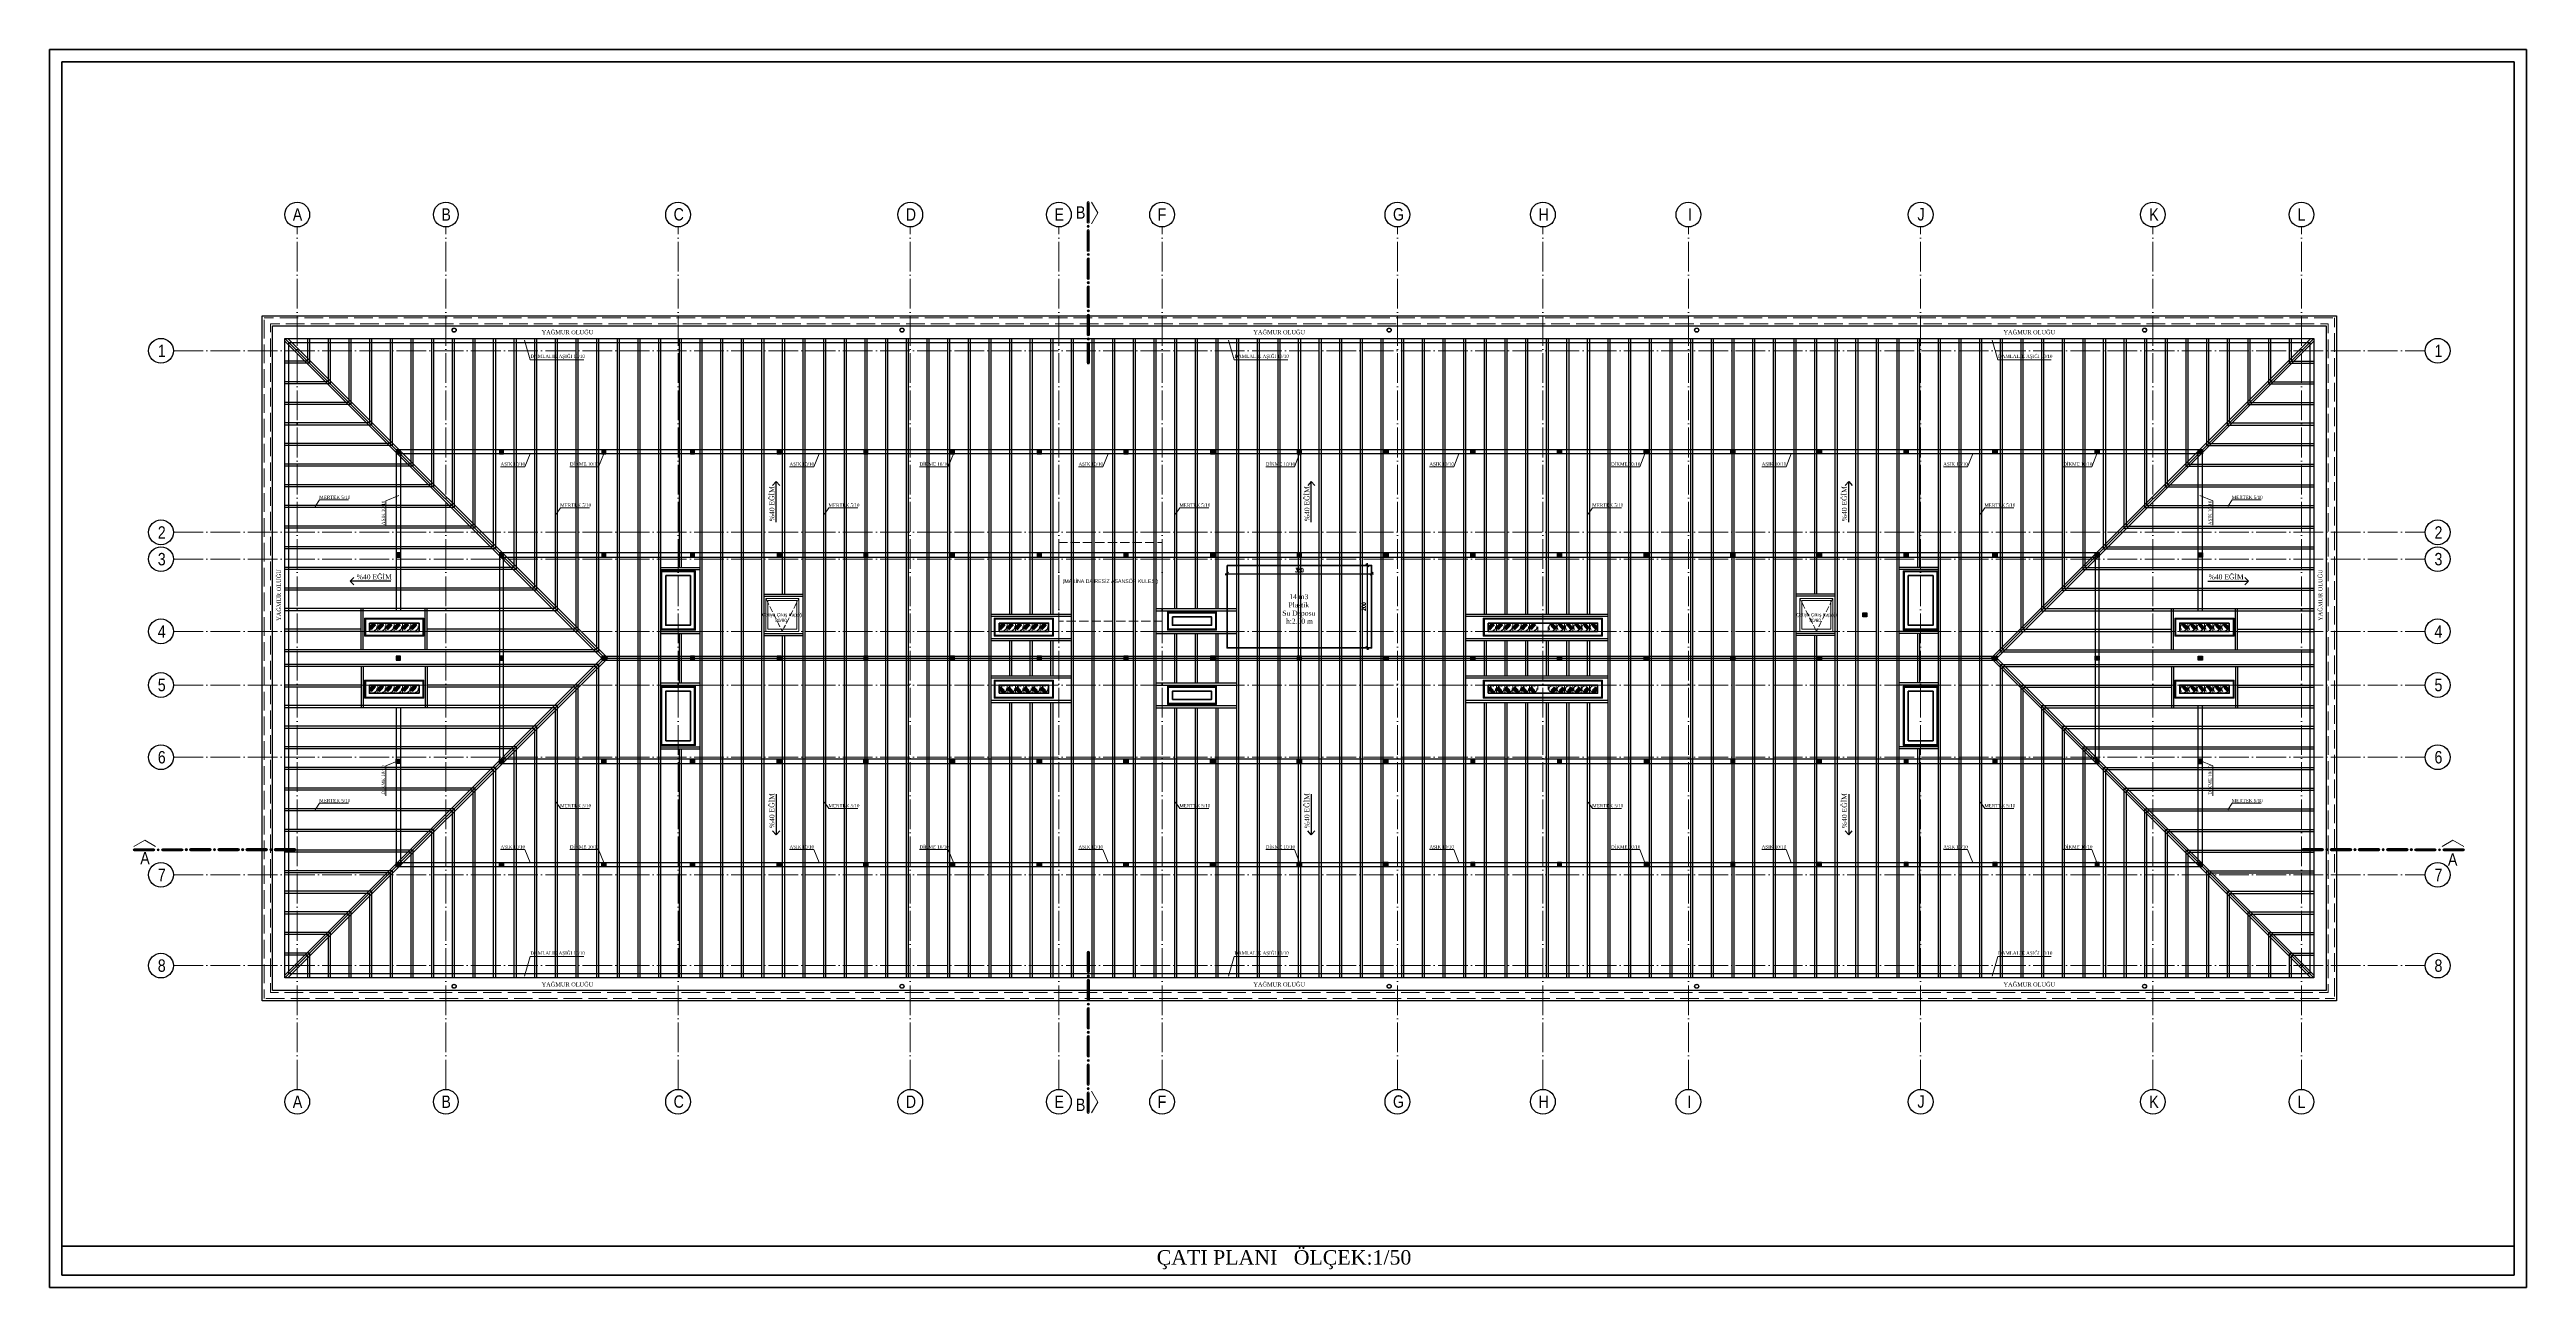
# Model space of a CAD drawing. Header units: millimetres. Extents: x 11587 to 81192, y -36083 to -25300.
# Drawn here: x 42727 to 48727, y -28300 to -25300 of the extents above; entities that cross this region are included whole.
import ezdxf

# ---------------------------------------------------------------- set-up
doc = ezdxf.new("R2010")
doc.units = ezdxf.units.MM
for name, pattern in [('AKS', [30, 24, -3, 0, -3]), ('IZDUSUM1', [20, 7.5, -5, 7.5, 0]), ('SEMBOL1', [260, 200, -15, 30, -15])]:
    doc.linetypes.add(name, pattern=pattern)
for name, color, linetype, lineweight in [('rtm-aks balon', 20, 'Continuous', 25), ('rtm-aks balon yazı', 7, 'Continuous', 20), ('rtm-aks yeni', 7, 'AKS', 20), ('rtm-antet yazı-03', 233, 'Continuous', 30), ('rtm-antet-02', 140, 'Continuous', 40), ('rtm-duv tugla', 22, 'Continuous', 35), ('rtm-izdusum-üst ince', 8, 'IZDUSUM1', 5), ('rtm-izdusum-üst kalın', 211, 'IZDUSUM1', 15), ('rtm-kapı-ahsap', 35, 'Continuous', 13), ('rtm-mhl-yazı-adı', 150, 'Continuous', 30), ('rtm-mhl-yazı-malzeme', 253, 'Continuous', 13), ('rtm-olcu-iç 01', 7, 'Continuous', 20), ('rtm-plan katmanı-03', 233, 'Continuous', 30), ('rtm-plan katmanı-04', 33, 'Continuous', 25), ('rtm-plan katmanı-05', 205, 'Continuous', 20), ('rtm-sembol balon baslik', 242, 'Continuous', 20), ('rtm-sembol kesit gör yazı', 7, 'Continuous', 20), ('rtm-sembol kot yazı', 7, 'Continuous', 20), ('rtm-sembol malzeme cizgisi', 242, 'Continuous', 20), ('rtm-sıva', 252, 'Continuous', 15)]:
    doc.layers.add(name, color=color, linetype=linetype, lineweight=lineweight)
doc.styles.add('A', font='times.ttf', dxfattribs={"height": 20})
doc.styles.add('AKSYAZI', font='ARIALN.TTF')
doc.styles.add('ARIAL', font='times.ttf')
doc.styles.add('BASLIK', font='ARIALN.TTF')
doc.styles.add('KT-isocpeur', font='arial.ttf', dxfattribs={"height": 10})
doc.styles.add('OLCU', font='romanstw.shx', dxfattribs={"width": 0.8})
doc.styles.get("Standard").update_dxf_attribs({"font": 'arial.ttf'})
doc.styles.add('VAZ-OLCU', font='times.ttf', dxfattribs={"height": 60})
doc.dimstyles.new('RTM-IC-100', dxfattribs={"dimscale": 0.5, "dimtxt": 18, "dimasz": 15, "dimexe": 10, "dimexo": 80, "dimgap": 8, "dimtad": 1, "dimdec": 1, "dimtxsty": 'OLCU', "dimblk": 'OBLIQUE', "dimcen": 2.5, "dimdle": 10, "dimadec": 0, "dimazin": 0, "dimtfac": 1, "dimtdec": 1, "dimtix": 1, "dimtmove": 1, "dimatfit": 3, "dimldrblk": 'OBLIQUE', "dimfxl": 0, "dimarcsym": 0})
pattern_1 = [(225, (43955.9866, -26689.5514), (1.122532, -1.122532), [])]
pattern_2 = [(225, (45335.9866, -26689.5514), (1.122532, -1.122532), [])]
pattern_3 = [(225, (43955.9866, -26839.5514), (1.122532, -1.122532), [])]
pattern_4 = [(225, (43975.9866, -26689.5514), (1.122532, -1.122532), [])]
pattern_5 = [(225, (43995.9866, -26689.5514), (1.122532, -1.122532), [])]
pattern_6 = [(225, (44015.9866, -26689.5514), (1.122532, -1.122532), [])]
pattern_7 = [(225, (44035.9866, -26689.5514), (1.122532, -1.122532), [])]
pattern_8 = [(225, (44055.9866, -26689.5514), (1.122532, -1.122532), [])]
pattern_9 = [(225, (43975.9866, -26839.5514), (1.122532, -1.122532), [])]
pattern_10 = [(225, (43995.9866, -26839.5514), (1.122532, -1.122532), [])]
pattern_11 = [(225, (44015.9866, -26839.5514), (1.122532, -1.122532), [])]
pattern_12 = [(225, (44035.9866, -26839.5514), (1.122532, -1.122532), [])]
pattern_13 = [(225, (44055.9866, -26839.5514), (1.122532, -1.122532), [])]
pattern_14 = [(225, (45355.9866, -26689.5514), (1.122532, -1.122532), [])]
pattern_15 = [(225, (45375.9866, -26689.5514), (1.122532, -1.122532), [])]
pattern_16 = [(225, (45395.9866, -26689.5514), (1.122532, -1.122532), [])]
pattern_17 = [(225, (45415.9866, -26689.5514), (1.122532, -1.122532), [])]
pattern_18 = [(225, (45435.9866, -26689.5514), (1.122532, -1.122532), [])]
pattern_19 = [(225, (45480.9866, -26689.5514), (1.122532, -1.122532), [])]
pattern_20 = [(225, (45500.9866, -26689.5514), (1.122532, -1.122532), [])]
pattern_21 = [(225, (45520.9866, -26689.5514), (1.122532, -1.122532), [])]
pattern_22 = [(225, (45540.9866, -26689.5514), (1.122532, -1.122532), [])]
pattern_23 = [(225, (45560.9866, -26689.5514), (1.122532, -1.122532), [])]
pattern_24 = [(225, (45580.9866, -26689.5514), (1.122532, -1.122532), [])]
pattern_25 = [(225, (46665.9866, -26689.5514), (1.122532, -1.122532), [])]
pattern_26 = [(225, (46685.9866, -26689.5514), (1.122532, -1.122532), [])]
pattern_27 = [(225, (46705.9866, -26689.5514), (1.122532, -1.122532), [])]
pattern_28 = [(225, (46725.9866, -26689.5514), (1.122532, -1.122532), [])]
pattern_29 = [(225, (46745.9866, -26689.5514), (1.122532, -1.122532), [])]
pattern_30 = [(225, (46765.9866, -26689.5514), (1.122532, -1.122532), [])]

# ---------------------------------------------------------------- blocks, each defined once
blk = doc.blocks.new('KK')
at = {"layer": 'rtm-sembol balon baslik', "linetype": 'SEMBOL1'}
for p in [(41231.3, 7543.2), (41283.8, 7543.2)]:
    blk.add_line(p, (41257.6, 7558.4), dxfattribs=at)
at = {"layer": 'rtm-sembol balon baslik'}
for p, q in [((41279.6, 7537.7), (41232.3, 7537.7)), ((41279.6, 7532.4), (41232.3, 7532.4)), ((41347.8, 7537.7), (41300.6, 7537.7)), ((41347.8, 7532.4), (41300.6, 7532.4)), ((41416.1, 7537.8), (41368.8, 7537.8)), ((41416.1, 7532.6), (41368.8, 7532.6)), ((41484.3, 7537.8), (41437.1, 7537.8)), ((41484.3, 7532.6), (41437.1, 7532.6)), ((41552.6, 7537.9), (41505.3, 7537.9)), ((41552.6, 7532.7), (41505.3, 7532.7)), ((41620.8, 7537.9), (41573.6, 7537.9)), ((41620.8, 7532.7), (41573.6, 7532.7))]:
    blk.add_line(p, q, dxfattribs=at)
at = {"layer": 'rtm-sembol balon baslik', "const_width": 2.62}
for points in [[(41232.3, 7536.4, 0.414214), (41231, 7535, 1)], [(41231, 7535, 0.414214), (41232.3, 7533.7, 1)], [(41279.6, 7533.7, 0.414214), (41280.9, 7535, 0.414214), (41279.6, 7536.4, 1)], [(41300.6, 7536.4, 0.414214), (41299.3, 7535, 1)], [(41299.3, 7535, 0.414214), (41300.6, 7533.7, 1)], [(41347.8, 7533.7, 0.414214), (41349.1, 7535, 0.414214), (41347.8, 7536.4, 1)], [(41368.8, 7536.5, 0.414214), (41367.5, 7535.2, 1)], [(41367.5, 7535.2, 0.414214), (41368.8, 7533.9, 1)], [(41416.1, 7533.9, 0.414214), (41417.4, 7535.2, 0.414214), (41416.1, 7536.5, 1)], [(41437.1, 7536.5, 0.414214), (41435.8, 7535.2, 1)], [(41435.8, 7535.2, 0.414214), (41437.1, 7533.9, 1)], [(41484.3, 7533.9, 0.414214), (41485.6, 7535.2, 0.414214), (41484.3, 7536.5, 1)], [(41505.3, 7536.6, 0.414214), (41504, 7535.3, 1)], [(41504, 7535.3, 0.414214), (41505.3, 7534, 1)], [(41552.6, 7534, 0.414214), (41553.9, 7535.3, 0.414214), (41552.6, 7536.6, 1)], [(41573.6, 7536.6, 0.414214), (41572.3, 7535.3, 1)], [(41572.3, 7535.3, 0.414214), (41573.6, 7534, 1)], [(41620.8, 7534, 0.414214), (41622.1, 7535.3, 0.414214), (41620.8, 7536.6, 1)]]:
    blk.add_lwpolyline(points, format="xyb", dxfattribs=at)
for points in [[(41288.8, 7535, 1), (41291.4, 7535, 1)], [(41357, 7535.2, 1), (41359.6, 7535.2, 1)], [(41425.3, 7535.2, 1), (41427.9, 7535.2, 1)], [(41493.5, 7535.3, 1), (41496.1, 7535.3, 1)], [(41561.8, 7535.3, 1), (41564.4, 7535.3, 1)]]:
    blk.add_lwpolyline(points, format="xyb", close=True, dxfattribs=at)
at = {"layer": 'rtm-sembol balon baslik'}
for centre in [(41290.1, 7535), (41358.3, 7535.2), (41426.6, 7535.2), (41494.8, 7535.3), (41563.1, 7535.3)]:
    blk.add_circle(centre, 2.62, dxfattribs=at)
for centre, start, end in [((41232.3, 7535), 90, 270), ((41279.6, 7535), 270, 90), ((41300.6, 7535), 90, 270), ((41347.8, 7535), 270, 90), ((41368.8, 7535.2), 90, 270), ((41416.1, 7535.2), 270, 90), ((41437.1, 7535.2), 90, 270), ((41484.3, 7535.2), 270, 90), ((41505.3, 7535.3), 90, 270), ((41552.6, 7535.3), 270, 90), ((41573.6, 7535.3), 90, 270), ((41620.8, 7535.3), 270, 90)]:
    blk.add_arc(centre, 2.62, start, end, dxfattribs=at)
for points in [[(41232.3, 7537.7), (41232.3, 7532.4), (41279.6, 7537.7), (41279.6, 7532.4)], [(41300.6, 7537.7), (41300.6, 7532.4), (41347.8, 7537.7), (41347.8, 7532.4)], [(41368.8, 7537.8), (41368.8, 7532.6), (41416.1, 7537.8), (41416.1, 7532.6)], [(41437.1, 7537.8), (41437.1, 7532.6), (41484.3, 7537.8), (41484.3, 7532.6)], [(41505.3, 7537.9), (41505.3, 7532.7), (41552.6, 7537.9), (41552.6, 7532.7)], [(41573.6, 7537.9), (41573.6, 7532.7), (41620.8, 7537.9), (41620.8, 7532.7)]]:
    blk.add_trace(points, dxfattribs=at)
blk = doc.blocks.new('_Oblique')
at = {"color": 0, "linetype": 'ByBlock', "lineweight": -2}
blk.add_line((-0.5, -0.5), (0.5, 0.5), dxfattribs=at)
blk = doc.blocks.new('*D13')
at = {"layer": 'Defpoints', "color": 0, "transparency": 16777216}
for p in [(45579.1, -26549.6), (45929.1, -26549.6), (45929.1, -26569.8)]:
    blk.add_point(p, dxfattribs=at)
at = {"layer": 'rtm-olcu-iç 01', "color": 0, "lineweight": -2, "transparency": 16777216}
for p, q in [((45574.1, -26569.8), (45934.1, -26569.8)), ((45579.1, -26569.8), (45579.1, -26574.8)), ((45929.1, -26569.8), (45929.1, -26574.8))]:
    blk.add_line(p, q, dxfattribs=at)
at = {"layer": 'rtm-olcu-iç 01', "color": 0, "lineweight": -2, "transparency": 16777216, "xscale": 7.5, "yscale": 7.5, "zscale": 7.5, "rotation": 180}
blk.add_blockref('_Oblique', (45579.1, -26569.8), dxfattribs=at)
at = {"layer": 'rtm-olcu-iç 01', "color": 0, "lineweight": -2, "transparency": 16777216, "xscale": 7.5, "yscale": 7.5, "zscale": 7.5}
blk.add_blockref('_Oblique', (45929.1, -26569.8), dxfattribs=at)
at = {"layer": 'rtm-olcu-iç 01', "color": 0, "transparency": 16777216, "insert": (45754.1, -26561.3), "char_height": 9, "attachment_point": 5, "style": 'OLCU'}
blk.add_mtext('350', dxfattribs=at)
blk = doc.blocks.new('*D14')
at = {"layer": 'Defpoints', "color": 0, "transparency": 16777216}
for p in [(45929.1, -26549.6), (45918.6, -26749.6), (45929.1, -26749.6)]:
    blk.add_point(p, dxfattribs=at)
at = {"layer": 'rtm-olcu-iç 01', "color": 0, "lineweight": -2, "transparency": 16777216}
for p, q in [((45918.6, -26549.6), (45913.6, -26549.6)), ((45918.6, -26544.6), (45918.6, -26754.6)), ((45918.6, -26749.6), (45913.6, -26749.6))]:
    blk.add_line(p, q, dxfattribs=at)
at = {"layer": 'rtm-olcu-iç 01', "color": 0, "lineweight": -2, "transparency": 16777216, "xscale": 7.5, "yscale": 7.5, "zscale": 7.5}
for p, rotation in [((45918.6, -26549.6), 90), ((45918.6, -26749.6), 270)]:
    blk.add_blockref('_Oblique', p, dxfattribs=dict(at, rotation=rotation))
at = {"layer": 'rtm-olcu-iç 01', "color": 0, "transparency": 16777216, "insert": (45910.1, -26649.6), "char_height": 9, "attachment_point": 5, "rotation": 90, "style": 'OLCU'}
blk.add_mtext('200', dxfattribs=at)

msp = doc.modelspace()

# ---------------------------------------------------------------- hatches: boundary and pattern name
at = {"layer": 'rtm-izdusum-üst ince', "ltscale": 1.5}
h = msp.add_hatch(dxfattribs=at)
h.set_pattern_fill('ANSI31', color=256, scale=0.5, angle=180, style=0)
h.set_pattern_definition(pattern_1)
edge = h.paths.add_edge_path()
edge.add_arc((43511.59, -26699.55), 8, 47.237412, 227.237412, ccw=False)
edge.add_line((43517.03, -26693.68), (43506.16, -26705.42))
h = msp.add_hatch(dxfattribs=at)
h.set_pattern_fill('ANSI31', color=256, scale=0.5, angle=180, style=0)
h.set_pattern_definition(pattern_4)
edge = h.paths.add_edge_path()
edge.add_arc((43531.59, -26699.55), 8, 47.237412, 227.237412, ccw=False)
edge.add_line((43537.03, -26693.68), (43526.16, -26705.42))
h = msp.add_hatch(dxfattribs=at)
h.set_pattern_fill('ANSI31', color=256, scale=0.5, angle=180, style=0)
h.set_pattern_definition(pattern_5)
edge = h.paths.add_edge_path()
edge.add_arc((43551.59, -26699.55), 8, 47.237412, 227.237412, ccw=False)
edge.add_line((43557.03, -26693.68), (43546.16, -26705.42))
h = msp.add_hatch(dxfattribs=at)
h.set_pattern_fill('ANSI31', color=256, scale=0.5, angle=180, style=0)
h.set_pattern_definition(pattern_6)
edge = h.paths.add_edge_path()
edge.add_arc((43571.59, -26699.55), 8, 47.237412, 227.237412, ccw=False)
edge.add_line((43577.03, -26693.68), (43566.16, -26705.42))
h = msp.add_hatch(dxfattribs=at)
h.set_pattern_fill('ANSI31', color=256, scale=0.5, angle=180, style=0)
h.set_pattern_definition(pattern_7)
edge = h.paths.add_edge_path()
edge.add_arc((43591.59, -26699.55), 8, 47.237412, 227.237412, ccw=False)
edge.add_line((43597.03, -26693.68), (43586.16, -26705.42))
h = msp.add_hatch(dxfattribs=at)
h.set_pattern_fill('ANSI31', color=256, scale=0.5, angle=180, style=0)
h.set_pattern_definition(pattern_8)
edge = h.paths.add_edge_path()
edge.add_arc((43611.59, -26699.55), 8, 47.237412, 227.237412, ccw=False)
edge.add_line((43617.03, -26693.68), (43606.16, -26705.42))
h = msp.add_hatch(dxfattribs=at)
h.set_pattern_fill('ANSI31', color=256, scale=0.5, angle=180, style=0)
h.set_pattern_definition(pattern_19)
edge = h.paths.add_edge_path()
edge.add_arc((45036.59, -26699.55), 8, 47.237412, 227.237412, ccw=False)
edge.add_line((45042.03, -26693.68), (45031.16, -26705.42))
h = msp.add_hatch(dxfattribs=at)
h.set_pattern_fill('ANSI31', color=256, scale=0.5, angle=180, style=0)
h.set_pattern_definition(pattern_20)
edge = h.paths.add_edge_path()
edge.add_arc((45056.59, -26699.55), 8, 47.237412, 227.237412, ccw=False)
edge.add_line((45062.03, -26693.68), (45051.16, -26705.42))
h = msp.add_hatch(dxfattribs=at)
h.set_pattern_fill('ANSI31', color=256, scale=0.5, angle=180, style=0)
h.set_pattern_definition(pattern_21)
edge = h.paths.add_edge_path()
edge.add_arc((45076.59, -26699.55), 8, 47.237412, 227.237412, ccw=False)
edge.add_line((45082.03, -26693.68), (45071.16, -26705.42))
h = msp.add_hatch(dxfattribs=at)
h.set_pattern_fill('ANSI31', color=256, scale=0.5, angle=180, style=0)
h.set_pattern_definition(pattern_22)
edge = h.paths.add_edge_path()
edge.add_arc((45096.59, -26699.55), 8, 47.237412, 227.237412, ccw=False)
edge.add_line((45102.03, -26693.68), (45091.16, -26705.42))
h = msp.add_hatch(dxfattribs=at)
h.set_pattern_fill('ANSI31', color=256, scale=0.5, angle=180, style=0)
h.set_pattern_definition(pattern_23)
edge = h.paths.add_edge_path()
edge.add_arc((45116.59, -26699.55), 8, 47.237412, 227.237412, ccw=False)
edge.add_line((45122.03, -26693.68), (45111.16, -26705.42))
h = msp.add_hatch(dxfattribs=at)
h.set_pattern_fill('ANSI31', color=256, scale=0.5, angle=180, style=0)
h.set_pattern_definition(pattern_24)
edge = h.paths.add_edge_path()
edge.add_arc((45136.59, -26699.55), 8, 47.237412, 227.237412, ccw=False)
edge.add_line((45142.03, -26693.68), (45131.16, -26705.42))
h = msp.add_hatch(dxfattribs=at)
h.set_pattern_fill('ANSI31', color=256, scale=0.5, angle=180, style=0)
h.set_pattern_definition(pattern_25)
edge = h.paths.add_edge_path()
edge.add_arc((46221.59, -26699.55), 8, 47.237412, 227.237412, ccw=False)
edge.add_line((46227.03, -26693.68), (46216.16, -26705.42))
h = msp.add_hatch(dxfattribs=at)
h.set_pattern_fill('ANSI31', color=256, scale=0.5, angle=180, style=0)
h.set_pattern_definition(pattern_26)
edge = h.paths.add_edge_path()
edge.add_arc((46241.59, -26699.55), 8, 47.237412, 227.237412, ccw=False)
edge.add_line((46247.03, -26693.68), (46236.16, -26705.42))
h = msp.add_hatch(dxfattribs=at)
h.set_pattern_fill('ANSI31', color=256, scale=0.5, angle=180, style=0)
h.set_pattern_definition(pattern_27)
edge = h.paths.add_edge_path()
edge.add_arc((46261.59, -26699.55), 8, 47.237412, 227.237412, ccw=False)
edge.add_line((46267.03, -26693.68), (46256.16, -26705.42))
h = msp.add_hatch(dxfattribs=at)
h.set_pattern_fill('ANSI31', color=256, scale=0.5, angle=180, style=0)
h.set_pattern_definition(pattern_28)
edge = h.paths.add_edge_path()
edge.add_arc((46281.59, -26699.55), 8, 47.237412, 227.237412, ccw=False)
edge.add_line((46287.03, -26693.68), (46276.16, -26705.42))
h = msp.add_hatch(dxfattribs=at)
h.set_pattern_fill('ANSI31', color=256, scale=0.5, angle=180, style=0)
h.set_pattern_definition(pattern_29)
edge = h.paths.add_edge_path()
edge.add_arc((46301.59, -26699.55), 8, 47.237412, 227.237412, ccw=False)
edge.add_line((46307.03, -26693.68), (46296.16, -26705.42))
h = msp.add_hatch(dxfattribs=at)
h.set_pattern_fill('ANSI31', color=256, scale=0.5, angle=180, style=0)
h.set_pattern_definition(pattern_30)
edge = h.paths.add_edge_path()
edge.add_arc((46321.59, -26699.55), 8, 47.237412, 227.237412, ccw=False)
edge.add_line((46327.03, -26693.68), (46316.16, -26705.42))
h = msp.add_hatch(dxfattribs=at)
h.set_pattern_fill('ANSI31', color=256, scale=0.5, angle=180, style=0)
h.set_pattern_definition(pattern_2)
edge = h.paths.add_edge_path()
edge.add_arc((46366.59, -26699.55), 8, 312.762588, 492.762588)
edge.add_line((46361.16, -26693.68), (46372.03, -26705.42))
h = msp.add_hatch(dxfattribs=at)
h.set_pattern_fill('ANSI31', color=256, scale=0.5, angle=180, style=0)
h.set_pattern_definition(pattern_14)
edge = h.paths.add_edge_path()
edge.add_arc((46386.59, -26699.55), 8, 312.762588, 492.762588)
edge.add_line((46381.16, -26693.68), (46392.03, -26705.42))
h = msp.add_hatch(dxfattribs=at)
h.set_pattern_fill('ANSI31', color=256, scale=0.5, angle=180, style=0)
h.set_pattern_definition(pattern_15)
edge = h.paths.add_edge_path()
edge.add_arc((46406.59, -26699.55), 8, 312.762588, 492.762588)
edge.add_line((46401.16, -26693.68), (46412.03, -26705.42))
h = msp.add_hatch(dxfattribs=at)
h.set_pattern_fill('ANSI31', color=256, scale=0.5, angle=180, style=0)
h.set_pattern_definition(pattern_16)
edge = h.paths.add_edge_path()
edge.add_arc((46426.59, -26699.55), 8, 312.762588, 492.762588)
edge.add_line((46421.16, -26693.68), (46432.03, -26705.42))
h = msp.add_hatch(dxfattribs=at)
h.set_pattern_fill('ANSI31', color=256, scale=0.5, angle=180, style=0)
h.set_pattern_definition(pattern_17)
edge = h.paths.add_edge_path()
edge.add_arc((46446.59, -26699.55), 8, 312.762588, 492.762588)
edge.add_line((46441.16, -26693.68), (46452.03, -26705.42))
h = msp.add_hatch(dxfattribs=at)
h.set_pattern_fill('ANSI31', color=256, scale=0.5, angle=180, style=0)
h.set_pattern_definition(pattern_18)
edge = h.paths.add_edge_path()
edge.add_arc((46466.59, -26699.55), 8, 312.762588, 492.762588)
edge.add_line((46461.16, -26693.68), (46472.03, -26705.42))
h = msp.add_hatch(dxfattribs=at)
h.set_pattern_fill('ANSI31', color=256, scale=0.5, angle=180, style=0)
h.set_pattern_definition(pattern_8)
edge = h.paths.add_edge_path()
edge.add_arc((47896.59, -26699.55), 8, 312.762588, 492.762588)
edge.add_line((47891.16, -26693.68), (47902.03, -26705.42))
h = msp.add_hatch(dxfattribs=at)
h.set_pattern_fill('ANSI31', color=256, scale=0.5, angle=180, style=0)
h.set_pattern_definition(pattern_7)
edge = h.paths.add_edge_path()
edge.add_arc((47916.59, -26699.55), 8, 312.762588, 492.762588)
edge.add_line((47911.16, -26693.68), (47922.03, -26705.42))
h = msp.add_hatch(dxfattribs=at)
h.set_pattern_fill('ANSI31', color=256, scale=0.5, angle=180, style=0)
h.set_pattern_definition(pattern_6)
edge = h.paths.add_edge_path()
edge.add_arc((47936.59, -26699.55), 8, 312.762588, 492.762588)
edge.add_line((47931.16, -26693.68), (47942.03, -26705.42))
h = msp.add_hatch(dxfattribs=at)
h.set_pattern_fill('ANSI31', color=256, scale=0.5, angle=180, style=0)
h.set_pattern_definition(pattern_5)
edge = h.paths.add_edge_path()
edge.add_arc((47956.59, -26699.55), 8, 312.762588, 492.762588)
edge.add_line((47951.16, -26693.68), (47962.03, -26705.42))
h = msp.add_hatch(dxfattribs=at)
h.set_pattern_fill('ANSI31', color=256, scale=0.5, angle=180, style=0)
h.set_pattern_definition(pattern_4)
edge = h.paths.add_edge_path()
edge.add_arc((47976.59, -26699.55), 8, 312.762588, 492.762588)
edge.add_line((47971.16, -26693.68), (47982.03, -26705.42))
h = msp.add_hatch(dxfattribs=at)
h.set_pattern_fill('ANSI31', color=256, scale=0.5, angle=180, style=0)
h.set_pattern_definition(pattern_1)
edge = h.paths.add_edge_path()
edge.add_arc((47996.59, -26699.55), 8, 312.762588, 492.762588)
edge.add_line((47991.16, -26693.68), (48002.03, -26705.42))
h = msp.add_hatch(dxfattribs=at)
h.set_pattern_fill('ANSI31', color=256, scale=0.5, angle=180, style=0)
h.set_pattern_definition(pattern_3)
edge = h.paths.add_edge_path()
edge.add_arc((43511.59, -26849.55), 8, 47.237412, 227.237412, ccw=False)
edge.add_line((43517.03, -26843.68), (43506.16, -26855.42))
h = msp.add_hatch(dxfattribs=at)
h.set_pattern_fill('ANSI31', color=256, scale=0.5, angle=180, style=0)
h.set_pattern_definition(pattern_9)
edge = h.paths.add_edge_path()
edge.add_arc((43531.59, -26849.55), 8, 47.237412, 227.237412, ccw=False)
edge.add_line((43537.03, -26843.68), (43526.16, -26855.42))
h = msp.add_hatch(dxfattribs=at)
h.set_pattern_fill('ANSI31', color=256, scale=0.5, angle=180, style=0)
h.set_pattern_definition(pattern_10)
edge = h.paths.add_edge_path()
edge.add_arc((43551.59, -26849.55), 8, 47.237412, 227.237412, ccw=False)
edge.add_line((43557.03, -26843.68), (43546.16, -26855.42))
h = msp.add_hatch(dxfattribs=at)
h.set_pattern_fill('ANSI31', color=256, scale=0.5, angle=180, style=0)
h.set_pattern_definition(pattern_11)
edge = h.paths.add_edge_path()
edge.add_arc((43571.59, -26849.55), 8, 47.237412, 227.237412, ccw=False)
edge.add_line((43577.03, -26843.68), (43566.16, -26855.42))
h = msp.add_hatch(dxfattribs=at)
h.set_pattern_fill('ANSI31', color=256, scale=0.5, angle=180, style=0)
h.set_pattern_definition(pattern_12)
edge = h.paths.add_edge_path()
edge.add_arc((43591.59, -26849.55), 8, 47.237412, 227.237412, ccw=False)
edge.add_line((43597.03, -26843.68), (43586.16, -26855.42))
h = msp.add_hatch(dxfattribs=at)
h.set_pattern_fill('ANSI31', color=256, scale=0.5, angle=180, style=0)
h.set_pattern_definition(pattern_13)
edge = h.paths.add_edge_path()
edge.add_arc((43611.59, -26849.55), 8, 47.237412, 227.237412, ccw=False)
edge.add_line((43617.03, -26843.68), (43606.16, -26855.42))
h = msp.add_hatch(dxfattribs=at)
h.set_pattern_fill('ANSI31', color=256, scale=0.5, angle=180, style=0)
h.set_pattern_definition(pattern_19)
edge = h.paths.add_edge_path()
edge.add_arc((45036.59, -26849.55), 8, 132.762588, 312.762588)
edge.add_line((45042.03, -26855.42), (45031.16, -26843.68))
h = msp.add_hatch(dxfattribs=at)
h.set_pattern_fill('ANSI31', color=256, scale=0.5, angle=180, style=0)
h.set_pattern_definition(pattern_20)
edge = h.paths.add_edge_path()
edge.add_arc((45056.59, -26849.55), 8, 132.762588, 312.762588)
edge.add_line((45062.03, -26855.42), (45051.16, -26843.68))
h = msp.add_hatch(dxfattribs=at)
h.set_pattern_fill('ANSI31', color=256, scale=0.5, angle=180, style=0)
h.set_pattern_definition(pattern_21)
edge = h.paths.add_edge_path()
edge.add_arc((45076.59, -26849.55), 8, 132.762588, 312.762588)
edge.add_line((45082.03, -26855.42), (45071.16, -26843.68))
h = msp.add_hatch(dxfattribs=at)
h.set_pattern_fill('ANSI31', color=256, scale=0.5, angle=180, style=0)
h.set_pattern_definition(pattern_22)
edge = h.paths.add_edge_path()
edge.add_arc((45096.59, -26849.55), 8, 132.762588, 312.762588)
edge.add_line((45102.03, -26855.42), (45091.16, -26843.68))
h = msp.add_hatch(dxfattribs=at)
h.set_pattern_fill('ANSI31', color=256, scale=0.5, angle=180, style=0)
h.set_pattern_definition(pattern_23)
edge = h.paths.add_edge_path()
edge.add_arc((45116.59, -26849.55), 8, 132.762588, 312.762588)
edge.add_line((45122.03, -26855.42), (45111.16, -26843.68))
h = msp.add_hatch(dxfattribs=at)
h.set_pattern_fill('ANSI31', color=256, scale=0.5, angle=180, style=0)
h.set_pattern_definition(pattern_24)
edge = h.paths.add_edge_path()
edge.add_arc((45136.59, -26849.55), 8, 132.762588, 312.762588)
edge.add_line((45142.03, -26855.42), (45131.16, -26843.68))
h = msp.add_hatch(dxfattribs=at)
h.set_pattern_fill('ANSI31', color=256, scale=0.5, angle=180, style=0)
h.set_pattern_definition(pattern_25)
edge = h.paths.add_edge_path()
edge.add_arc((46221.59, -26849.55), 8, 132.762588, 312.762588)
edge.add_line((46227.03, -26855.42), (46216.16, -26843.68))
h = msp.add_hatch(dxfattribs=at)
h.set_pattern_fill('ANSI31', color=256, scale=0.5, angle=180, style=0)
h.set_pattern_definition(pattern_26)
edge = h.paths.add_edge_path()
edge.add_arc((46241.59, -26849.55), 8, 132.762588, 312.762588)
edge.add_line((46247.03, -26855.42), (46236.16, -26843.68))
h = msp.add_hatch(dxfattribs=at)
h.set_pattern_fill('ANSI31', color=256, scale=0.5, angle=180, style=0)
h.set_pattern_definition(pattern_27)
edge = h.paths.add_edge_path()
edge.add_arc((46261.59, -26849.55), 8, 132.762588, 312.762588)
edge.add_line((46267.03, -26855.42), (46256.16, -26843.68))
h = msp.add_hatch(dxfattribs=at)
h.set_pattern_fill('ANSI31', color=256, scale=0.5, angle=180, style=0)
h.set_pattern_definition(pattern_28)
edge = h.paths.add_edge_path()
edge.add_arc((46281.59, -26849.55), 8, 132.762588, 312.762588)
edge.add_line((46287.03, -26855.42), (46276.16, -26843.68))
h = msp.add_hatch(dxfattribs=at)
h.set_pattern_fill('ANSI31', color=256, scale=0.5, angle=180, style=0)
h.set_pattern_definition(pattern_29)
edge = h.paths.add_edge_path()
edge.add_arc((46301.59, -26849.55), 8, 132.762588, 312.762588)
edge.add_line((46307.03, -26855.42), (46296.16, -26843.68))
h = msp.add_hatch(dxfattribs=at)
h.set_pattern_fill('ANSI31', color=256, scale=0.5, angle=180, style=0)
h.set_pattern_definition(pattern_30)
edge = h.paths.add_edge_path()
edge.add_arc((46321.59, -26849.55), 8, 132.762588, 312.762588)
edge.add_line((46327.03, -26855.42), (46316.16, -26843.68))
h = msp.add_hatch(dxfattribs=at)
h.set_pattern_fill('ANSI31', color=256, scale=0.5, angle=180, style=0)
h.set_pattern_definition(pattern_2)
edge = h.paths.add_edge_path()
edge.add_arc((46366.59, -26849.55), 8, -132.762588, 47.237412, ccw=False)
edge.add_line((46361.16, -26855.42), (46372.03, -26843.68))
h = msp.add_hatch(dxfattribs=at)
h.set_pattern_fill('ANSI31', color=256, scale=0.5, angle=180, style=0)
h.set_pattern_definition(pattern_14)
edge = h.paths.add_edge_path()
edge.add_arc((46386.59, -26849.55), 8, -132.762588, 47.237412, ccw=False)
edge.add_line((46381.16, -26855.42), (46392.03, -26843.68))
h = msp.add_hatch(dxfattribs=at)
h.set_pattern_fill('ANSI31', color=256, scale=0.5, angle=180, style=0)
h.set_pattern_definition(pattern_15)
edge = h.paths.add_edge_path()
edge.add_arc((46406.59, -26849.55), 8, -132.762588, 47.237412, ccw=False)
edge.add_line((46401.16, -26855.42), (46412.03, -26843.68))
h = msp.add_hatch(dxfattribs=at)
h.set_pattern_fill('ANSI31', color=256, scale=0.5, angle=180, style=0)
h.set_pattern_definition(pattern_16)
edge = h.paths.add_edge_path()
edge.add_arc((46426.59, -26849.55), 8, -132.762588, 47.237412, ccw=False)
edge.add_line((46421.16, -26855.42), (46432.03, -26843.68))
h = msp.add_hatch(dxfattribs=at)
h.set_pattern_fill('ANSI31', color=256, scale=0.5, angle=180, style=0)
h.set_pattern_definition(pattern_17)
edge = h.paths.add_edge_path()
edge.add_arc((46446.59, -26849.55), 8, -132.762588, 47.237412, ccw=False)
edge.add_line((46441.16, -26855.42), (46452.03, -26843.68))
h = msp.add_hatch(dxfattribs=at)
h.set_pattern_fill('ANSI31', color=256, scale=0.5, angle=180, style=0)
h.set_pattern_definition(pattern_18)
edge = h.paths.add_edge_path()
edge.add_arc((46466.59, -26849.55), 8, -132.762588, 47.237412, ccw=False)
edge.add_line((46461.16, -26855.42), (46472.03, -26843.68))
h = msp.add_hatch(dxfattribs=at)
h.set_pattern_fill('ANSI31', color=256, scale=0.5, angle=180, style=0)
h.set_pattern_definition(pattern_13)
edge = h.paths.add_edge_path()
edge.add_arc((47896.59, -26849.55), 8, 312.762588, 492.762588)
edge.add_line((47891.16, -26843.68), (47902.03, -26855.42))
h = msp.add_hatch(dxfattribs=at)
h.set_pattern_fill('ANSI31', color=256, scale=0.5, angle=180, style=0)
h.set_pattern_definition(pattern_12)
edge = h.paths.add_edge_path()
edge.add_arc((47916.59, -26849.55), 8, 312.762588, 492.762588)
edge.add_line((47911.16, -26843.68), (47922.03, -26855.42))
h = msp.add_hatch(dxfattribs=at)
h.set_pattern_fill('ANSI31', color=256, scale=0.5, angle=180, style=0)
h.set_pattern_definition(pattern_11)
edge = h.paths.add_edge_path()
edge.add_arc((47936.59, -26849.55), 8, 312.762588, 492.762588)
edge.add_line((47931.16, -26843.68), (47942.03, -26855.42))
h = msp.add_hatch(dxfattribs=at)
h.set_pattern_fill('ANSI31', color=256, scale=0.5, angle=180, style=0)
h.set_pattern_definition(pattern_10)
edge = h.paths.add_edge_path()
edge.add_arc((47956.59, -26849.55), 8, 312.762588, 492.762588)
edge.add_line((47951.16, -26843.68), (47962.03, -26855.42))
h = msp.add_hatch(dxfattribs=at)
h.set_pattern_fill('ANSI31', color=256, scale=0.5, angle=180, style=0)
h.set_pattern_definition(pattern_9)
edge = h.paths.add_edge_path()
edge.add_arc((47976.59, -26849.55), 8, 312.762588, 492.762588)
edge.add_line((47971.16, -26843.68), (47982.03, -26855.42))
h = msp.add_hatch(dxfattribs=at)
h.set_pattern_fill('ANSI31', color=256, scale=0.5, angle=180, style=0)
h.set_pattern_definition(pattern_3)
edge = h.paths.add_edge_path()
edge.add_arc((47996.59, -26849.55), 8, 312.762588, 492.762588)
edge.add_line((47991.16, -26843.68), (48002.03, -26855.42))
at = {"layer": 'rtm-plan katmanı-05'}
for points in [[(43576.59, -26269.55), (43566.59, -26269.55), (43566.59, -26279.55), (43576.59, -26279.55)], [(43826.59, -26269.55), (43816.59, -26269.55), (43816.59, -26279.55), (43826.59, -26279.55)], [(44074.09, -26269.55), (44064.09, -26269.55), (44064.09, -26279.55), (44074.09, -26279.55)], [(44289.09, -26269.55), (44279.09, -26269.55), (44279.09, -26279.55), (44289.09, -26279.55)], [(44499.09, -26269.55), (44489.09, -26269.55), (44489.09, -26279.55), (44499.09, -26279.55)], [(44709.09, -26269.55), (44699.09, -26269.55), (44699.09, -26279.55), (44709.09, -26279.55)], [(44919.09, -26269.55), (44909.09, -26269.55), (44909.09, -26279.55), (44919.09, -26279.55)], [(45129.09, -26269.55), (45119.09, -26269.55), (45119.09, -26279.55), (45129.09, -26279.55)], [(45339.09, -26269.55), (45329.09, -26269.55), (45329.09, -26279.55), (45339.09, -26279.55)], [(45549.09, -26269.55), (45539.09, -26269.55), (45539.09, -26279.55), (45549.09, -26279.55)], [(45759.09, -26269.55), (45749.09, -26269.55), (45749.09, -26279.55), (45759.09, -26279.55)], [(45959.09, -26269.55), (45969.09, -26269.55), (45969.09, -26279.55), (45959.09, -26279.55)], [(46169.09, -26269.55), (46179.09, -26269.55), (46179.09, -26279.55), (46169.09, -26279.55)], [(46379.09, -26269.55), (46389.09, -26269.55), (46389.09, -26279.55), (46379.09, -26279.55)], [(46589.09, -26269.55), (46599.09, -26269.55), (46599.09, -26279.55), (46589.09, -26279.55)], [(46799.09, -26269.55), (46809.09, -26269.55), (46809.09, -26279.55), (46799.09, -26279.55)], [(47009.09, -26269.55), (47019.09, -26269.55), (47019.09, -26279.55), (47009.09, -26279.55)], [(47219.09, -26269.55), (47229.09, -26269.55), (47229.09, -26279.55), (47219.09, -26279.55)], [(47434.09, -26269.55), (47444.09, -26269.55), (47444.09, -26279.55), (47434.09, -26279.55)], [(47681.59, -26269.55), (47691.59, -26269.55), (47691.59, -26279.55), (47681.59, -26279.55)], [(47931.59, -26269.55), (47941.59, -26269.55), (47941.59, -26279.55), (47931.59, -26279.55)], [(43576.59, -26519.55), (43566.59, -26519.55), (43566.59, -26529.55), (43576.59, -26529.55)], [(43826.59, -26519.55), (43816.59, -26519.55), (43816.59, -26529.55), (43826.59, -26529.55)], [(44074.09, -26519.55), (44064.09, -26519.55), (44064.09, -26529.55), (44074.09, -26529.55)], [(44289.09, -26519.55), (44279.09, -26519.55), (44279.09, -26529.55), (44289.09, -26529.55)], [(44499.09, -26519.55), (44489.09, -26519.55), (44489.09, -26529.55), (44499.09, -26529.55)], [(44709.09, -26519.55), (44699.09, -26519.55), (44699.09, -26529.55), (44709.09, -26529.55)], [(44919.09, -26519.55), (44909.09, -26519.55), (44909.09, -26529.55), (44919.09, -26529.55)], [(45129.09, -26519.55), (45119.09, -26519.55), (45119.09, -26529.55), (45129.09, -26529.55)], [(45339.09, -26519.55), (45329.09, -26519.55), (45329.09, -26529.55), (45339.09, -26529.55)], [(45549.09, -26519.55), (45539.09, -26519.55), (45539.09, -26529.55), (45549.09, -26529.55)], [(45759.09, -26519.55), (45749.09, -26519.55), (45749.09, -26529.55), (45759.09, -26529.55)], [(45959.09, -26519.55), (45969.09, -26519.55), (45969.09, -26529.55), (45959.09, -26529.55)], [(46169.09, -26519.55), (46179.09, -26519.55), (46179.09, -26529.55), (46169.09, -26529.55)], [(46379.09, -26519.55), (46389.09, -26519.55), (46389.09, -26529.55), (46379.09, -26529.55)], [(46589.09, -26519.55), (46599.09, -26519.55), (46599.09, -26529.55), (46589.09, -26529.55)], [(46799.09, -26519.55), (46809.09, -26519.55), (46809.09, -26529.55), (46799.09, -26529.55)], [(47009.09, -26519.55), (47019.09, -26519.55), (47019.09, -26529.55), (47009.09, -26529.55)], [(47219.09, -26519.55), (47229.09, -26519.55), (47229.09, -26529.55), (47219.09, -26529.55)], [(47434.09, -26519.55), (47444.09, -26519.55), (47444.09, -26529.55), (47434.09, -26529.55)], [(47681.59, -26519.55), (47691.59, -26519.55), (47691.59, -26529.55), (47681.59, -26529.55)], [(47931.59, -26519.55), (47941.59, -26519.55), (47941.59, -26529.55), (47931.59, -26529.55)], [(47119.09, -26664.55), (47129.09, -26664.55), (47129.09, -26674.55), (47119.09, -26674.55)], [(43576.59, -26769.55), (43566.59, -26769.55), (43566.59, -26779.55), (43576.59, -26779.55)], [(43826.59, -26769.55), (43816.59, -26769.55), (43816.59, -26779.55), (43826.59, -26779.55)], [(44074.09, -26769.55), (44064.09, -26769.55), (44064.09, -26779.55), (44074.09, -26779.55)], [(44289.09, -26769.55), (44279.09, -26769.55), (44279.09, -26779.55), (44289.09, -26779.55)], [(44499.09, -26769.55), (44489.09, -26769.55), (44489.09, -26779.55), (44499.09, -26779.55)], [(44709.09, -26769.55), (44699.09, -26769.55), (44699.09, -26779.55), (44709.09, -26779.55)], [(44919.09, -26769.55), (44909.09, -26769.55), (44909.09, -26779.55), (44919.09, -26779.55)], [(45129.09, -26769.55), (45119.09, -26769.55), (45119.09, -26779.55), (45129.09, -26779.55)], [(45339.09, -26769.55), (45329.09, -26769.55), (45329.09, -26779.55), (45339.09, -26779.55)], [(45549.09, -26769.55), (45539.09, -26769.55), (45539.09, -26779.55), (45549.09, -26779.55)], [(45759.09, -26769.55), (45749.09, -26769.55), (45749.09, -26779.55), (45759.09, -26779.55)], [(45959.09, -26769.55), (45969.09, -26769.55), (45969.09, -26779.55), (45959.09, -26779.55)], [(46169.09, -26769.55), (46179.09, -26769.55), (46179.09, -26779.55), (46169.09, -26779.55)], [(46379.09, -26769.55), (46389.09, -26769.55), (46389.09, -26779.55), (46379.09, -26779.55)], [(46589.09, -26769.55), (46599.09, -26769.55), (46599.09, -26779.55), (46589.09, -26779.55)], [(46799.09, -26769.55), (46809.09, -26769.55), (46809.09, -26779.55), (46799.09, -26779.55)], [(47009.09, -26769.55), (47019.09, -26769.55), (47019.09, -26779.55), (47009.09, -26779.55)], [(47434.09, -26769.55), (47444.09, -26769.55), (47444.09, -26779.55), (47434.09, -26779.55)], [(47681.59, -26769.55), (47691.59, -26769.55), (47691.59, -26779.55), (47681.59, -26779.55)], [(47931.59, -26769.55), (47941.59, -26769.55), (47941.59, -26779.55), (47931.59, -26779.55)], [(43576.59, -27029.55), (43566.59, -27029.55), (43566.59, -27019.55), (43576.59, -27019.55)], [(43826.59, -27029.55), (43816.59, -27029.55), (43816.59, -27019.55), (43826.59, -27019.55)], [(44074.09, -27029.55), (44064.09, -27029.55), (44064.09, -27019.55), (44074.09, -27019.55)], [(44289.09, -27029.55), (44279.09, -27029.55), (44279.09, -27019.55), (44289.09, -27019.55)], [(44499.09, -27029.55), (44489.09, -27029.55), (44489.09, -27019.55), (44499.09, -27019.55)], [(44709.09, -27029.55), (44699.09, -27029.55), (44699.09, -27019.55), (44709.09, -27019.55)], [(44919.09, -27029.55), (44909.09, -27029.55), (44909.09, -27019.55), (44919.09, -27019.55)], [(45129.09, -27029.55), (45119.09, -27029.55), (45119.09, -27019.55), (45129.09, -27019.55)], [(45339.09, -27029.55), (45329.09, -27029.55), (45329.09, -27019.55), (45339.09, -27019.55)], [(45549.09, -27029.55), (45539.09, -27029.55), (45539.09, -27019.55), (45549.09, -27019.55)], [(45759.09, -27029.55), (45749.09, -27029.55), (45749.09, -27019.55), (45759.09, -27019.55)], [(45959.09, -27029.55), (45969.09, -27029.55), (45969.09, -27019.55), (45959.09, -27019.55)], [(46169.09, -27029.55), (46179.09, -27029.55), (46179.09, -27019.55), (46169.09, -27019.55)], [(46379.09, -27029.55), (46389.09, -27029.55), (46389.09, -27019.55), (46379.09, -27019.55)], [(46589.09, -27029.55), (46599.09, -27029.55), (46599.09, -27019.55), (46589.09, -27019.55)], [(46799.09, -27029.55), (46809.09, -27029.55), (46809.09, -27019.55), (46799.09, -27019.55)], [(47009.09, -27029.55), (47019.09, -27029.55), (47019.09, -27019.55), (47009.09, -27019.55)], [(47219.09, -27029.55), (47229.09, -27029.55), (47229.09, -27019.55), (47219.09, -27019.55)], [(47434.09, -27029.55), (47444.09, -27029.55), (47444.09, -27019.55), (47434.09, -27019.55)], [(47681.59, -27029.55), (47691.59, -27029.55), (47691.59, -27019.55), (47681.59, -27019.55)], [(47931.59, -27029.55), (47941.59, -27029.55), (47941.59, -27019.55), (47931.59, -27019.55)], [(43576.59, -27279.55), (43566.59, -27279.55), (43566.59, -27269.55), (43576.59, -27269.55)], [(43826.59, -27279.55), (43816.59, -27279.55), (43816.59, -27269.55), (43826.59, -27269.55)], [(44074.09, -27279.55), (44064.09, -27279.55), (44064.09, -27269.55), (44074.09, -27269.55)], [(44289.09, -27279.55), (44279.09, -27279.55), (44279.09, -27269.55), (44289.09, -27269.55)], [(44499.09, -27279.55), (44489.09, -27279.55), (44489.09, -27269.55), (44499.09, -27269.55)], [(44709.09, -27279.55), (44699.09, -27279.55), (44699.09, -27269.55), (44709.09, -27269.55)], [(44919.09, -27279.55), (44909.09, -27279.55), (44909.09, -27269.55), (44919.09, -27269.55)], [(45129.09, -27279.55), (45119.09, -27279.55), (45119.09, -27269.55), (45129.09, -27269.55)], [(45339.09, -27279.55), (45329.09, -27279.55), (45329.09, -27269.55), (45339.09, -27269.55)], [(45549.09, -27279.55), (45539.09, -27279.55), (45539.09, -27269.55), (45549.09, -27269.55)], [(45759.09, -27279.55), (45749.09, -27279.55), (45749.09, -27269.55), (45759.09, -27269.55)], [(45959.09, -27279.55), (45969.09, -27279.55), (45969.09, -27269.55), (45959.09, -27269.55)], [(46169.09, -27279.55), (46179.09, -27279.55), (46179.09, -27269.55), (46169.09, -27269.55)], [(46379.09, -27279.55), (46389.09, -27279.55), (46389.09, -27269.55), (46379.09, -27269.55)], [(46589.09, -27279.55), (46599.09, -27279.55), (46599.09, -27269.55), (46589.09, -27269.55)], [(46799.09, -27279.55), (46809.09, -27279.55), (46809.09, -27269.55), (46799.09, -27269.55)], [(47009.09, -27279.55), (47019.09, -27279.55), (47019.09, -27269.55), (47009.09, -27269.55)], [(47219.09, -27279.55), (47229.09, -27279.55), (47229.09, -27269.55), (47219.09, -27269.55)], [(47434.09, -27279.55), (47444.09, -27279.55), (47444.09, -27269.55), (47434.09, -27269.55)], [(47681.59, -27279.55), (47691.59, -27279.55), (47691.59, -27269.55), (47681.59, -27269.55)], [(47931.59, -27279.55), (47941.59, -27279.55), (47941.59, -27269.55), (47931.59, -27269.55)]]:
    msp.add_hatch(color=256, dxfattribs=at).paths.add_polyline_path(points)

# ---------------------------------------------------------------- linework, layer by layer
for points in [[(44486.82, -26346.62), (44478.13, -26356)], [(44486.82, -26445.28), (44486.82, -26346.62)], [(44486.82, -26346.62), (44495.52, -26356)], [(45783.02, -26346.62), (45774.33, -26356)], [(45783.02, -26445.28), (45783.02, -26346.62)], [(45783.02, -26346.62), (45791.72, -26356)], [(47084.81, -26346.62), (47076.12, -26356)], [(47084.81, -26445.28), (47084.81, -26346.62)], [(47084.81, -26346.62), (47093.51, -26356)], [(43454.67, -26587.9), (43464.05, -26579.2)], [(48053.52, -26587.9), (48044.14, -26579.2)], [(43553.33, -26587.9), (43454.67, -26587.9)], [(43454.67, -26587.9), (43464.05, -26596.59)], [(47954.86, -26587.9), (48053.52, -26587.9)], [(48053.52, -26587.9), (48044.14, -26596.59)], [(44486.82, -27103.82), (44486.82, -27202.48)], [(45783.02, -27103.82), (45783.02, -27202.48)], [(47084.81, -27103.82), (47084.81, -27202.48)], [(44486.82, -27202.48), (44478.13, -27193.1)], [(44486.82, -27202.48), (44495.52, -27193.1)], [(45783.02, -27202.48), (45774.33, -27193.1)], [(45783.02, -27202.48), (45791.72, -27193.1)], [(47084.81, -27202.48), (47076.12, -27193.1)], [(47084.81, -27202.48), (47093.51, -27193.1)]]:
    msp.add_lwpolyline(points)
at = {"layer": 'rtm-aks balon'}
for centre in [(43326.59, -25699.55), (43686.59, -25699.55), (44249.09, -25699.55), (44811.59, -25699.55), (45171.59, -25699.55), (45421.59, -25699.55), (45991.59, -25699.55), (46344.09, -25699.55), (46696.59, -25699.55), (47259.09, -25699.55), (47821.59, -25699.55), (48181.59, -25699.55), (42996.59, -26029.55), (48511.59, -26029.55), (42996.59, -26469.55), (48511.59, -26469.55), (42996.59, -26534.55), (48511.59, -26534.55), (42996.59, -26709.55), (48511.59, -26709.55), (42996.59, -26839.55), (48511.59, -26839.55), (42996.59, -27014.55), (48511.59, -27014.55), (42996.59, -27299.55), (48511.59, -27299.55), (42996.59, -27519.55), (48511.59, -27519.55), (43326.59, -27849.55), (43686.59, -27849.55), (44249.09, -27849.55), (44811.59, -27849.55), (45171.59, -27849.55), (45421.59, -27849.55), (45991.59, -27849.55), (46344.09, -27849.55), (46696.59, -27849.55), (47259.09, -27849.55), (47821.59, -27849.55), (48181.59, -27849.55)]:
    msp.add_circle(centre, 30, dxfattribs=at)
at = {"layer": 'rtm-aks yeni', "ltscale": 3}
for p, q in [((43326.59, -27819.55), (43326.59, -25729.55)), ((43686.59, -27819.55), (43686.59, -25729.55)), ((44249.09, -27819.55), (44249.09, -25729.55)), ((44811.59, -27819.55), (44811.59, -25729.55)), ((45171.59, -27819.55), (45171.59, -25729.55)), ((45421.59, -27819.55), (45421.59, -25729.55)), ((45991.59, -27819.55), (45991.59, -25729.55)), ((46344.09, -27819.55), (46344.09, -25729.55)), ((46696.59, -27819.55), (46696.59, -25729.55)), ((47259.09, -27819.55), (47259.09, -25729.55)), ((47821.59, -27819.55), (47821.59, -25729.55)), ((48181.59, -27819.55), (48181.59, -25729.55)), ((43026.59, -26029.55), (48481.59, -26029.55)), ((43026.59, -26469.55), (48481.59, -26469.55)), ((43026.59, -26534.55), (48481.59, -26534.55)), ((43026.59, -26709.55), (48481.59, -26709.55)), ((43026.59, -26839.55), (48481.59, -26839.55)), ((43026.59, -27014.55), (48481.59, -27014.55)), ((43026.59, -27299.55), (48481.59, -27299.55)), ((43026.59, -27519.55), (48481.59, -27519.55))]:
    msp.add_line(p, q, dxfattribs=at)
at = {"layer": 'rtm-antet-02'}
for points in [[(42726.59, -25299.55), (42726.59, -28299.55), (48726.59, -28299.55), (48726.59, -25299.55), (42726.59, -25299.55)], [(42756.59, -28199.55), (48696.59, -28199.55)]]:
    msp.add_lwpolyline(points, dxfattribs=at)
msp.add_lwpolyline([(42756.59, -25329.55), (42756.59, -28269.55), (48696.59, -28269.55), (48696.59, -25329.55)], close=True, dxfattribs=at)
at = {"layer": 'rtm-duv tugla'}
for points in [[(44209.09, -26564.55), (44289.09, -26564.55), (44289.09, -26704.55), (44209.09, -26704.55)], [(44219.09, -26574.55), (44279.09, -26574.55), (44279.09, -26694.55), (44219.09, -26694.55)], [(45579.09, -26549.55), (45929.09, -26549.55), (45929.09, -26749.55), (45579.09, -26749.55)], [(47299.09, -26564.55), (47219.09, -26564.55), (47219.09, -26704.55), (47299.09, -26704.55)], [(47289.09, -26574.55), (47229.09, -26574.55), (47229.09, -26694.55), (47289.09, -26694.55)], [(43491.59, -26679.55), (43631.59, -26679.55), (43631.59, -26719.55), (43491.59, -26719.55)], [(43501.59, -26689.55), (43621.59, -26689.55), (43621.59, -26709.55), (43501.59, -26709.55)], [(45016.59, -26679.55), (45156.59, -26679.55), (45156.59, -26719.55), (45016.59, -26719.55)], [(45026.59, -26689.55), (45146.59, -26689.55), (45146.59, -26709.55), (45026.59, -26709.55)], [(45436.59, -26664.55), (45551.59, -26664.55), (45551.59, -26704.55), (45436.59, -26704.55)], [(45446.59, -26674.55), (45541.59, -26674.55), (45541.59, -26694.55), (45446.59, -26694.55)], [(46201.59, -26679.55), (46486.59, -26679.55), (46486.59, -26719.55), (46201.59, -26719.55)], [(46211.59, -26689.55), (46476.59, -26689.55), (46476.59, -26709.55), (46211.59, -26709.55)], [(48016.59, -26679.55), (47876.59, -26679.55), (47876.59, -26719.55), (48016.59, -26719.55)], [(48006.59, -26689.55), (47886.59, -26689.55), (47886.59, -26709.55), (48006.59, -26709.55)], [(43491.59, -26829.55), (43631.59, -26829.55), (43631.59, -26869.55), (43491.59, -26869.55)], [(43501.59, -26839.55), (43621.59, -26839.55), (43621.59, -26859.55), (43501.59, -26859.55)], [(44209.09, -26984.55), (44289.09, -26984.55), (44289.09, -26844.55), (44209.09, -26844.55)], [(44219.09, -26974.55), (44279.09, -26974.55), (44279.09, -26854.55), (44219.09, -26854.55)], [(45016.59, -26869.55), (45156.59, -26869.55), (45156.59, -26829.55), (45016.59, -26829.55)], [(45026.59, -26859.55), (45146.59, -26859.55), (45146.59, -26839.55), (45026.59, -26839.55)], [(45436.59, -26884.55), (45551.59, -26884.55), (45551.59, -26844.55), (45436.59, -26844.55)], [(45446.59, -26874.55), (45541.59, -26874.55), (45541.59, -26854.55), (45446.59, -26854.55)], [(46201.59, -26869.55), (46486.59, -26869.55), (46486.59, -26829.55), (46201.59, -26829.55)], [(46211.59, -26859.55), (46476.59, -26859.55), (46476.59, -26839.55), (46211.59, -26839.55)], [(47299.09, -26984.55), (47219.09, -26984.55), (47219.09, -26844.55), (47299.09, -26844.55)], [(47289.09, -26974.55), (47229.09, -26974.55), (47229.09, -26854.55), (47289.09, -26854.55)], [(48016.59, -26829.55), (47876.59, -26829.55), (47876.59, -26869.55), (48016.59, -26869.55)], [(48006.59, -26839.55), (47886.59, -26839.55), (47886.59, -26859.55), (48006.59, -26859.55)]]:
    msp.add_lwpolyline(points, close=True, dxfattribs=at)
at = {"layer": 'rtm-izdusum-üst ince', "ltscale": 3}
for points in [[(43246.59, -25949.55), (48261.59, -25949.55), (48261.59, -27599.55), (43246.59, -27599.55)], [(43261.59, -25964.55), (48246.59, -25964.55), (48246.59, -27584.55), (43261.59, -27584.55)]]:
    msp.add_lwpolyline(points, close=True, dxfattribs=at)
at = {"layer": 'rtm-izdusum-üst ince'}
for points in [[(44541.59, -26629.55), (44501.59, -26709.55), (44461.59, -26629.55)], [(46966.59, -26629.55), (47006.59, -26709.55), (47046.59, -26629.55)]]:
    msp.add_lwpolyline(points, dxfattribs=at)
at = {"layer": 'rtm-izdusum-üst ince', "ltscale": 1.5}
for points in [[(43501.59, -26689.55), (43501.59, -26709.55), (43521.59, -26709.55), (43521.59, -26689.55), (43501.59, -26689.55)], [(43506.16, -26705.42), (43517.03, -26693.68)], [(43521.59, -26689.55), (43521.59, -26709.55), (43541.59, -26709.55), (43541.59, -26689.55), (43521.59, -26689.55)], [(43526.16, -26705.42), (43537.03, -26693.68)], [(43541.59, -26689.55), (43541.59, -26709.55), (43561.59, -26709.55), (43561.59, -26689.55), (43541.59, -26689.55)], [(43546.16, -26705.42), (43557.03, -26693.68)], [(43561.59, -26689.55), (43561.59, -26709.55), (43581.59, -26709.55), (43581.59, -26689.55), (43561.59, -26689.55)], [(43566.16, -26705.42), (43577.03, -26693.68)], [(43581.59, -26689.55), (43581.59, -26709.55), (43601.59, -26709.55), (43601.59, -26689.55), (43581.59, -26689.55)], [(43586.16, -26705.42), (43597.03, -26693.68)], [(43601.59, -26689.55), (43601.59, -26709.55), (43621.59, -26709.55), (43621.59, -26689.55), (43601.59, -26689.55)], [(43606.16, -26705.42), (43617.03, -26693.68)], [(45026.59, -26689.55), (45026.59, -26709.55), (45046.59, -26709.55), (45046.59, -26689.55), (45026.59, -26689.55)], [(45031.16, -26705.42), (45042.03, -26693.68)], [(45046.59, -26689.55), (45046.59, -26709.55), (45066.59, -26709.55), (45066.59, -26689.55), (45046.59, -26689.55)], [(45051.16, -26705.42), (45062.03, -26693.68)], [(45066.59, -26689.55), (45066.59, -26709.55), (45086.59, -26709.55), (45086.59, -26689.55), (45066.59, -26689.55)], [(45071.16, -26705.42), (45082.03, -26693.68)], [(45086.59, -26689.55), (45086.59, -26709.55), (45106.59, -26709.55), (45106.59, -26689.55), (45086.59, -26689.55)], [(45091.16, -26705.42), (45102.03, -26693.68)], [(45106.59, -26689.55), (45106.59, -26709.55), (45126.59, -26709.55), (45126.59, -26689.55), (45106.59, -26689.55)], [(45111.16, -26705.42), (45122.03, -26693.68)], [(45126.59, -26689.55), (45126.59, -26709.55), (45146.59, -26709.55), (45146.59, -26689.55), (45126.59, -26689.55)], [(45131.16, -26705.42), (45142.03, -26693.68)], [(46211.59, -26689.55), (46211.59, -26709.55), (46231.59, -26709.55), (46231.59, -26689.55), (46211.59, -26689.55)], [(46216.16, -26705.42), (46227.03, -26693.68)], [(46231.59, -26689.55), (46231.59, -26709.55), (46251.59, -26709.55), (46251.59, -26689.55), (46231.59, -26689.55)], [(46236.16, -26705.42), (46247.03, -26693.68)], [(46251.59, -26689.55), (46251.59, -26709.55), (46271.59, -26709.55), (46271.59, -26689.55), (46251.59, -26689.55)], [(46256.16, -26705.42), (46267.03, -26693.68)], [(46271.59, -26689.55), (46271.59, -26709.55), (46291.59, -26709.55), (46291.59, -26689.55), (46271.59, -26689.55)], [(46276.16, -26705.42), (46287.03, -26693.68)], [(46291.59, -26689.55), (46291.59, -26709.55), (46311.59, -26709.55), (46311.59, -26689.55), (46291.59, -26689.55)], [(46296.16, -26705.42), (46307.03, -26693.68)], [(46311.59, -26689.55), (46311.59, -26709.55), (46331.59, -26709.55), (46331.59, -26689.55), (46311.59, -26689.55)], [(46316.16, -26705.42), (46327.03, -26693.68)], [(46376.59, -26689.55), (46376.59, -26709.55), (46356.59, -26709.55), (46356.59, -26689.55), (46376.59, -26689.55)], [(46372.03, -26705.42), (46361.16, -26693.68)], [(46396.59, -26689.55), (46396.59, -26709.55), (46376.59, -26709.55), (46376.59, -26689.55), (46396.59, -26689.55)], [(46392.03, -26705.42), (46381.16, -26693.68)], [(46416.59, -26689.55), (46416.59, -26709.55), (46396.59, -26709.55), (46396.59, -26689.55), (46416.59, -26689.55)], [(46412.03, -26705.42), (46401.16, -26693.68)], [(46436.59, -26689.55), (46436.59, -26709.55), (46416.59, -26709.55), (46416.59, -26689.55), (46436.59, -26689.55)], [(46432.03, -26705.42), (46421.16, -26693.68)], [(46456.59, -26689.55), (46456.59, -26709.55), (46436.59, -26709.55), (46436.59, -26689.55), (46456.59, -26689.55)], [(46452.03, -26705.42), (46441.16, -26693.68)], [(46476.59, -26689.55), (46476.59, -26709.55), (46456.59, -26709.55), (46456.59, -26689.55), (46476.59, -26689.55)], [(46472.03, -26705.42), (46461.16, -26693.68)], [(47906.59, -26689.55), (47906.59, -26709.55), (47886.59, -26709.55), (47886.59, -26689.55), (47906.59, -26689.55)], [(47902.03, -26705.42), (47891.16, -26693.68)], [(47926.59, -26689.55), (47926.59, -26709.55), (47906.59, -26709.55), (47906.59, -26689.55), (47926.59, -26689.55)], [(47922.03, -26705.42), (47911.16, -26693.68)], [(47946.59, -26689.55), (47946.59, -26709.55), (47926.59, -26709.55), (47926.59, -26689.55), (47946.59, -26689.55)], [(47942.03, -26705.42), (47931.16, -26693.68)], [(47966.59, -26689.55), (47966.59, -26709.55), (47946.59, -26709.55), (47946.59, -26689.55), (47966.59, -26689.55)], [(47962.03, -26705.42), (47951.16, -26693.68)], [(47986.59, -26689.55), (47986.59, -26709.55), (47966.59, -26709.55), (47966.59, -26689.55), (47986.59, -26689.55)], [(47982.03, -26705.42), (47971.16, -26693.68)], [(48006.59, -26689.55), (48006.59, -26709.55), (47986.59, -26709.55), (47986.59, -26689.55), (48006.59, -26689.55)], [(48002.03, -26705.42), (47991.16, -26693.68)], [(43501.59, -26839.55), (43501.59, -26859.55), (43521.59, -26859.55), (43521.59, -26839.55), (43501.59, -26839.55)], [(43506.16, -26855.42), (43517.03, -26843.68)], [(43521.59, -26839.55), (43521.59, -26859.55), (43541.59, -26859.55), (43541.59, -26839.55), (43521.59, -26839.55)], [(43526.16, -26855.42), (43537.03, -26843.68)], [(43541.59, -26839.55), (43541.59, -26859.55), (43561.59, -26859.55), (43561.59, -26839.55), (43541.59, -26839.55)], [(43546.16, -26855.42), (43557.03, -26843.68)], [(43561.59, -26839.55), (43561.59, -26859.55), (43581.59, -26859.55), (43581.59, -26839.55), (43561.59, -26839.55)], [(43566.16, -26855.42), (43577.03, -26843.68)], [(43581.59, -26839.55), (43581.59, -26859.55), (43601.59, -26859.55), (43601.59, -26839.55), (43581.59, -26839.55)], [(43586.16, -26855.42), (43597.03, -26843.68)], [(43601.59, -26839.55), (43601.59, -26859.55), (43621.59, -26859.55), (43621.59, -26839.55), (43601.59, -26839.55)], [(43606.16, -26855.42), (43617.03, -26843.68)], [(45026.59, -26859.55), (45026.59, -26839.55), (45046.59, -26839.55), (45046.59, -26859.55), (45026.59, -26859.55)], [(45031.16, -26843.68), (45042.03, -26855.42)], [(45046.59, -26859.55), (45046.59, -26839.55), (45066.59, -26839.55), (45066.59, -26859.55), (45046.59, -26859.55)], [(45051.16, -26843.68), (45062.03, -26855.42)], [(45066.59, -26859.55), (45066.59, -26839.55), (45086.59, -26839.55), (45086.59, -26859.55), (45066.59, -26859.55)], [(45071.16, -26843.68), (45082.03, -26855.42)], [(45086.59, -26859.55), (45086.59, -26839.55), (45106.59, -26839.55), (45106.59, -26859.55), (45086.59, -26859.55)], [(45091.16, -26843.68), (45102.03, -26855.42)], [(45106.59, -26859.55), (45106.59, -26839.55), (45126.59, -26839.55), (45126.59, -26859.55), (45106.59, -26859.55)], [(45111.16, -26843.68), (45122.03, -26855.42)], [(45126.59, -26859.55), (45126.59, -26839.55), (45146.59, -26839.55), (45146.59, -26859.55), (45126.59, -26859.55)], [(45131.16, -26843.68), (45142.03, -26855.42)], [(46211.59, -26859.55), (46211.59, -26839.55), (46231.59, -26839.55), (46231.59, -26859.55), (46211.59, -26859.55)], [(46216.16, -26843.68), (46227.03, -26855.42)], [(46231.59, -26859.55), (46231.59, -26839.55), (46251.59, -26839.55), (46251.59, -26859.55), (46231.59, -26859.55)], [(46236.16, -26843.68), (46247.03, -26855.42)], [(46251.59, -26859.55), (46251.59, -26839.55), (46271.59, -26839.55), (46271.59, -26859.55), (46251.59, -26859.55)], [(46256.16, -26843.68), (46267.03, -26855.42)], [(46271.59, -26859.55), (46271.59, -26839.55), (46291.59, -26839.55), (46291.59, -26859.55), (46271.59, -26859.55)], [(46276.16, -26843.68), (46287.03, -26855.42)], [(46291.59, -26859.55), (46291.59, -26839.55), (46311.59, -26839.55), (46311.59, -26859.55), (46291.59, -26859.55)], [(46296.16, -26843.68), (46307.03, -26855.42)], [(46311.59, -26859.55), (46311.59, -26839.55), (46331.59, -26839.55), (46331.59, -26859.55), (46311.59, -26859.55)], [(46316.16, -26843.68), (46327.03, -26855.42)], [(46376.59, -26859.55), (46376.59, -26839.55), (46356.59, -26839.55), (46356.59, -26859.55), (46376.59, -26859.55)], [(46372.03, -26843.68), (46361.16, -26855.42)], [(46396.59, -26859.55), (46396.59, -26839.55), (46376.59, -26839.55), (46376.59, -26859.55), (46396.59, -26859.55)], [(46392.03, -26843.68), (46381.16, -26855.42)], [(46416.59, -26859.55), (46416.59, -26839.55), (46396.59, -26839.55), (46396.59, -26859.55), (46416.59, -26859.55)], [(46412.03, -26843.68), (46401.16, -26855.42)], [(46436.59, -26859.55), (46436.59, -26839.55), (46416.59, -26839.55), (46416.59, -26859.55), (46436.59, -26859.55)], [(46432.03, -26843.68), (46421.16, -26855.42)], [(46456.59, -26859.55), (46456.59, -26839.55), (46436.59, -26839.55), (46436.59, -26859.55), (46456.59, -26859.55)], [(46452.03, -26843.68), (46441.16, -26855.42)], [(46476.59, -26859.55), (46476.59, -26839.55), (46456.59, -26839.55), (46456.59, -26859.55), (46476.59, -26859.55)], [(46472.03, -26843.68), (46461.16, -26855.42)], [(47906.59, -26839.55), (47906.59, -26859.55), (47886.59, -26859.55), (47886.59, -26839.55), (47906.59, -26839.55)], [(47902.03, -26855.42), (47891.16, -26843.68)], [(47926.59, -26839.55), (47926.59, -26859.55), (47906.59, -26859.55), (47906.59, -26839.55), (47926.59, -26839.55)], [(47922.03, -26855.42), (47911.16, -26843.68)], [(47946.59, -26839.55), (47946.59, -26859.55), (47926.59, -26859.55), (47926.59, -26839.55), (47946.59, -26839.55)], [(47942.03, -26855.42), (47931.16, -26843.68)], [(47966.59, -26839.55), (47966.59, -26859.55), (47946.59, -26859.55), (47946.59, -26839.55), (47966.59, -26839.55)], [(47962.03, -26855.42), (47951.16, -26843.68)], [(47986.59, -26839.55), (47986.59, -26859.55), (47966.59, -26859.55), (47966.59, -26839.55), (47986.59, -26839.55)], [(47982.03, -26855.42), (47971.16, -26843.68)], [(48006.59, -26839.55), (48006.59, -26859.55), (47986.59, -26859.55), (47986.59, -26839.55), (48006.59, -26839.55)], [(48002.03, -26855.42), (47991.16, -26843.68)]]:
    msp.add_lwpolyline(points, dxfattribs=at)
for centre in [(43511.59, -26699.55), (43531.59, -26699.55), (43551.59, -26699.55), (43571.59, -26699.55), (43591.59, -26699.55), (43611.59, -26699.55), (45036.59, -26699.55), (45056.59, -26699.55), (45076.59, -26699.55), (45096.59, -26699.55), (45116.59, -26699.55), (45136.59, -26699.55), (46221.59, -26699.55), (46241.59, -26699.55), (46261.59, -26699.55), (46281.59, -26699.55), (46301.59, -26699.55), (46321.59, -26699.55), (46366.59, -26699.55), (46386.59, -26699.55), (46406.59, -26699.55), (46426.59, -26699.55), (46446.59, -26699.55), (46466.59, -26699.55), (47896.59, -26699.55), (47916.59, -26699.55), (47936.59, -26699.55), (47956.59, -26699.55), (47976.59, -26699.55), (47996.59, -26699.55), (43511.59, -26849.55), (43531.59, -26849.55), (43551.59, -26849.55), (43571.59, -26849.55), (43591.59, -26849.55), (43611.59, -26849.55), (45036.59, -26849.55), (45056.59, -26849.55), (45076.59, -26849.55), (45096.59, -26849.55), (45116.59, -26849.55), (45136.59, -26849.55), (46221.59, -26849.55), (46241.59, -26849.55), (46261.59, -26849.55), (46281.59, -26849.55), (46301.59, -26849.55), (46321.59, -26849.55), (46366.59, -26849.55), (46386.59, -26849.55), (46406.59, -26849.55), (46426.59, -26849.55), (46446.59, -26849.55), (46466.59, -26849.55), (47896.59, -26849.55), (47916.59, -26849.55), (47936.59, -26849.55), (47956.59, -26849.55), (47976.59, -26849.55), (47996.59, -26849.55)]:
    msp.add_circle(centre, 8, dxfattribs=at)
at = {"layer": 'rtm-izdusum-üst kalın', "ltscale": 1.5}
msp.add_lwpolyline([(45171.59, -26684.55), (45421.59, -26684.55), (45421.59, -26494.55), (45171.59, -26494.55)], close=True, dxfattribs=at)
at = {"layer": 'rtm-kapı-ahsap'}
for points in [[(44541.59, -26709.55), (44461.59, -26709.55), (44461.59, -26629.55), (44541.59, -26629.55)], [(44536.59, -26704.55), (44466.59, -26704.55), (44466.59, -26634.55), (44536.59, -26634.55)], [(46966.59, -26709.55), (47046.59, -26709.55), (47046.59, -26629.55), (46966.59, -26629.55)], [(46971.59, -26704.55), (47041.59, -26704.55), (47041.59, -26634.55), (46971.59, -26634.55)]]:
    msp.add_lwpolyline(points, close=True, dxfattribs=at)
at = {"layer": 'rtm-plan katmanı-03', "ltscale": 5}
for points in [[(43241.59, -25944.55), (48266.59, -25944.55), (48266.59, -27604.55), (43241.59, -27604.55)], [(43266.59, -25969.55), (48241.59, -25969.55), (48241.59, -27579.55), (43266.59, -27579.55)], [(43296.59, -25999.55), (48211.59, -25999.55), (48211.59, -27549.55), (43296.59, -27549.55)], [(43306.59, -26009.55), (48201.59, -26009.55), (48201.59, -27539.55), (43306.59, -27539.55)]]:
    msp.add_lwpolyline(points, close=True, dxfattribs=at)
for points in [[(43296.59, -25999.55), (44071.59, -26774.55), (43296.59, -27549.55)], [(43296.59, -26006.62), (44064.52, -26774.55), (43296.59, -27542.48)], [(43303.67, -25999.55), (44078.67, -26774.55), (43303.67, -27549.55)], [(48204.52, -25999.55), (47429.52, -26774.55), (48204.52, -27549.55)], [(48211.59, -25999.55), (47436.59, -26774.55), (48211.59, -27549.55)], [(48211.59, -26006.62), (47443.67, -26774.55), (48211.59, -27542.48)], [(47941.59, -26269.55), (43566.59, -26269.55), (43566.59, -26659.55)], [(47931.59, -26279.55), (43576.59, -26279.55), (43576.59, -26659.55)], [(47931.59, -26659.55), (47931.59, -26279.55)], [(47941.59, -26659.55), (47941.59, -26269.55)], [(47691.59, -26519.55), (43816.59, -26519.55), (43816.59, -27029.55), (47691.59, -27029.55), (47691.59, -26529.55)], [(47681.59, -27019.55), (43826.59, -27019.55), (43826.59, -26529.55), (47681.59, -26529.55), (47681.59, -27019.55)], [(44066.59, -26769.55), (47441.59, -26769.55)], [(44066.59, -26779.55), (47441.59, -26779.55)], [(44071.59, -26774.55), (47436.59, -26774.55)], [(43566.59, -26894.55), (43566.59, -27279.55), (47941.59, -27279.55), (47941.59, -26889.55)], [(43576.59, -26894.55), (43576.59, -27269.55), (47931.59, -27269.55), (47931.59, -26889.55)]]:
    msp.add_lwpolyline(points, dxfattribs=at)
at = {"layer": 'rtm-plan katmanı-03'}
for points in [[(43566.59, -26279.55), (43576.59, -26279.55), (43576.59, -26269.55), (43566.59, -26269.55)], [(43816.59, -26279.55), (43826.59, -26279.55), (43826.59, -26269.55), (43816.59, -26269.55)], [(44064.09, -26279.55), (44074.09, -26279.55), (44074.09, -26269.55), (44064.09, -26269.55)], [(44279.09, -26279.55), (44289.09, -26279.55), (44289.09, -26269.55), (44279.09, -26269.55)], [(44489.09, -26279.55), (44499.09, -26279.55), (44499.09, -26269.55), (44489.09, -26269.55)], [(44699.09, -26279.55), (44709.09, -26279.55), (44709.09, -26269.55), (44699.09, -26269.55)], [(44909.09, -26279.55), (44919.09, -26279.55), (44919.09, -26269.55), (44909.09, -26269.55)], [(45119.09, -26279.55), (45129.09, -26279.55), (45129.09, -26269.55), (45119.09, -26269.55)], [(45329.09, -26279.55), (45339.09, -26279.55), (45339.09, -26269.55), (45329.09, -26269.55)], [(45539.09, -26279.55), (45549.09, -26279.55), (45549.09, -26269.55), (45539.09, -26269.55)], [(45749.09, -26279.55), (45759.09, -26279.55), (45759.09, -26269.55), (45749.09, -26269.55)], [(45969.09, -26279.55), (45959.09, -26279.55), (45959.09, -26269.55), (45969.09, -26269.55)], [(46179.09, -26279.55), (46169.09, -26279.55), (46169.09, -26269.55), (46179.09, -26269.55)], [(46389.09, -26279.55), (46379.09, -26279.55), (46379.09, -26269.55), (46389.09, -26269.55)], [(46599.09, -26279.55), (46589.09, -26279.55), (46589.09, -26269.55), (46599.09, -26269.55)], [(46809.09, -26279.55), (46799.09, -26279.55), (46799.09, -26269.55), (46809.09, -26269.55)], [(47019.09, -26279.55), (47009.09, -26279.55), (47009.09, -26269.55), (47019.09, -26269.55)], [(47229.09, -26279.55), (47219.09, -26279.55), (47219.09, -26269.55), (47229.09, -26269.55)], [(47444.09, -26279.55), (47434.09, -26279.55), (47434.09, -26269.55), (47444.09, -26269.55)], [(47691.59, -26279.55), (47681.59, -26279.55), (47681.59, -26269.55), (47691.59, -26269.55)], [(47941.59, -26279.55), (47931.59, -26279.55), (47931.59, -26269.55), (47941.59, -26269.55)], [(43566.59, -26529.55), (43576.59, -26529.55), (43576.59, -26519.55), (43566.59, -26519.55)], [(43816.59, -26529.55), (43826.59, -26529.55), (43826.59, -26519.55), (43816.59, -26519.55)], [(44064.09, -26529.55), (44074.09, -26529.55), (44074.09, -26519.55), (44064.09, -26519.55)], [(44279.09, -26529.55), (44289.09, -26529.55), (44289.09, -26519.55), (44279.09, -26519.55)], [(44489.09, -26529.55), (44499.09, -26529.55), (44499.09, -26519.55), (44489.09, -26519.55)], [(44699.09, -26529.55), (44709.09, -26529.55), (44709.09, -26519.55), (44699.09, -26519.55)], [(44909.09, -26529.55), (44919.09, -26529.55), (44919.09, -26519.55), (44909.09, -26519.55)], [(45119.09, -26529.55), (45129.09, -26529.55), (45129.09, -26519.55), (45119.09, -26519.55)], [(45329.09, -26529.55), (45339.09, -26529.55), (45339.09, -26519.55), (45329.09, -26519.55)], [(45539.09, -26529.55), (45549.09, -26529.55), (45549.09, -26519.55), (45539.09, -26519.55)], [(45749.09, -26529.55), (45759.09, -26529.55), (45759.09, -26519.55), (45749.09, -26519.55)], [(45969.09, -26529.55), (45959.09, -26529.55), (45959.09, -26519.55), (45969.09, -26519.55)], [(46179.09, -26529.55), (46169.09, -26529.55), (46169.09, -26519.55), (46179.09, -26519.55)], [(46389.09, -26529.55), (46379.09, -26529.55), (46379.09, -26519.55), (46389.09, -26519.55)], [(46599.09, -26529.55), (46589.09, -26529.55), (46589.09, -26519.55), (46599.09, -26519.55)], [(46809.09, -26529.55), (46799.09, -26529.55), (46799.09, -26519.55), (46809.09, -26519.55)], [(47019.09, -26529.55), (47009.09, -26529.55), (47009.09, -26519.55), (47019.09, -26519.55)], [(47229.09, -26529.55), (47219.09, -26529.55), (47219.09, -26519.55), (47229.09, -26519.55)], [(47444.09, -26529.55), (47434.09, -26529.55), (47434.09, -26519.55), (47444.09, -26519.55)], [(47691.59, -26529.55), (47681.59, -26529.55), (47681.59, -26519.55), (47691.59, -26519.55)], [(47941.59, -26529.55), (47931.59, -26529.55), (47931.59, -26519.55), (47941.59, -26519.55)], [(47129.09, -26674.55), (47119.09, -26674.55), (47119.09, -26664.55), (47129.09, -26664.55)], [(43566.59, -26779.55), (43576.59, -26779.55), (43576.59, -26769.55), (43566.59, -26769.55)], [(43816.59, -26779.55), (43826.59, -26779.55), (43826.59, -26769.55), (43816.59, -26769.55)], [(44064.09, -26779.55), (44074.09, -26779.55), (44074.09, -26769.55), (44064.09, -26769.55)], [(44279.09, -26779.55), (44289.09, -26779.55), (44289.09, -26769.55), (44279.09, -26769.55)], [(44489.09, -26779.55), (44499.09, -26779.55), (44499.09, -26769.55), (44489.09, -26769.55)], [(44699.09, -26779.55), (44709.09, -26779.55), (44709.09, -26769.55), (44699.09, -26769.55)], [(44909.09, -26779.55), (44919.09, -26779.55), (44919.09, -26769.55), (44909.09, -26769.55)], [(45119.09, -26779.55), (45129.09, -26779.55), (45129.09, -26769.55), (45119.09, -26769.55)], [(45329.09, -26779.55), (45339.09, -26779.55), (45339.09, -26769.55), (45329.09, -26769.55)], [(45539.09, -26779.55), (45549.09, -26779.55), (45549.09, -26769.55), (45539.09, -26769.55)], [(45749.09, -26779.55), (45759.09, -26779.55), (45759.09, -26769.55), (45749.09, -26769.55)], [(45969.09, -26779.55), (45959.09, -26779.55), (45959.09, -26769.55), (45969.09, -26769.55)], [(46179.09, -26779.55), (46169.09, -26779.55), (46169.09, -26769.55), (46179.09, -26769.55)], [(46389.09, -26779.55), (46379.09, -26779.55), (46379.09, -26769.55), (46389.09, -26769.55)], [(46599.09, -26779.55), (46589.09, -26779.55), (46589.09, -26769.55), (46599.09, -26769.55)], [(46809.09, -26779.55), (46799.09, -26779.55), (46799.09, -26769.55), (46809.09, -26769.55)], [(47019.09, -26779.55), (47009.09, -26779.55), (47009.09, -26769.55), (47019.09, -26769.55)], [(47444.09, -26779.55), (47434.09, -26779.55), (47434.09, -26769.55), (47444.09, -26769.55)], [(47691.59, -26779.55), (47681.59, -26779.55), (47681.59, -26769.55), (47691.59, -26769.55)], [(47941.59, -26779.55), (47931.59, -26779.55), (47931.59, -26769.55), (47941.59, -26769.55)], [(43566.59, -27019.55), (43576.59, -27019.55), (43576.59, -27029.55), (43566.59, -27029.55)], [(43816.59, -27019.55), (43826.59, -27019.55), (43826.59, -27029.55), (43816.59, -27029.55)], [(44064.09, -27019.55), (44074.09, -27019.55), (44074.09, -27029.55), (44064.09, -27029.55)], [(44279.09, -27019.55), (44289.09, -27019.55), (44289.09, -27029.55), (44279.09, -27029.55)], [(44489.09, -27019.55), (44499.09, -27019.55), (44499.09, -27029.55), (44489.09, -27029.55)], [(44699.09, -27019.55), (44709.09, -27019.55), (44709.09, -27029.55), (44699.09, -27029.55)], [(44909.09, -27019.55), (44919.09, -27019.55), (44919.09, -27029.55), (44909.09, -27029.55)], [(45119.09, -27019.55), (45129.09, -27019.55), (45129.09, -27029.55), (45119.09, -27029.55)], [(45329.09, -27019.55), (45339.09, -27019.55), (45339.09, -27029.55), (45329.09, -27029.55)], [(45539.09, -27019.55), (45549.09, -27019.55), (45549.09, -27029.55), (45539.09, -27029.55)], [(45749.09, -27019.55), (45759.09, -27019.55), (45759.09, -27029.55), (45749.09, -27029.55)], [(45969.09, -27019.55), (45959.09, -27019.55), (45959.09, -27029.55), (45969.09, -27029.55)], [(46179.09, -27019.55), (46169.09, -27019.55), (46169.09, -27029.55), (46179.09, -27029.55)], [(46389.09, -27019.55), (46379.09, -27019.55), (46379.09, -27029.55), (46389.09, -27029.55)], [(46599.09, -27019.55), (46589.09, -27019.55), (46589.09, -27029.55), (46599.09, -27029.55)], [(46809.09, -27019.55), (46799.09, -27019.55), (46799.09, -27029.55), (46809.09, -27029.55)], [(47019.09, -27019.55), (47009.09, -27019.55), (47009.09, -27029.55), (47019.09, -27029.55)], [(47229.09, -27019.55), (47219.09, -27019.55), (47219.09, -27029.55), (47229.09, -27029.55)], [(47444.09, -27019.55), (47434.09, -27019.55), (47434.09, -27029.55), (47444.09, -27029.55)], [(47691.59, -27019.55), (47681.59, -27019.55), (47681.59, -27029.55), (47691.59, -27029.55)], [(47941.59, -27019.55), (47931.59, -27019.55), (47931.59, -27029.55), (47941.59, -27029.55)], [(43566.59, -27269.55), (43576.59, -27269.55), (43576.59, -27279.55), (43566.59, -27279.55)], [(43816.59, -27269.55), (43826.59, -27269.55), (43826.59, -27279.55), (43816.59, -27279.55)], [(44064.09, -27269.55), (44074.09, -27269.55), (44074.09, -27279.55), (44064.09, -27279.55)], [(44279.09, -27269.55), (44289.09, -27269.55), (44289.09, -27279.55), (44279.09, -27279.55)], [(44489.09, -27269.55), (44499.09, -27269.55), (44499.09, -27279.55), (44489.09, -27279.55)], [(44699.09, -27269.55), (44709.09, -27269.55), (44709.09, -27279.55), (44699.09, -27279.55)], [(44909.09, -27269.55), (44919.09, -27269.55), (44919.09, -27279.55), (44909.09, -27279.55)], [(45119.09, -27269.55), (45129.09, -27269.55), (45129.09, -27279.55), (45119.09, -27279.55)], [(45329.09, -27269.55), (45339.09, -27269.55), (45339.09, -27279.55), (45329.09, -27279.55)], [(45539.09, -27269.55), (45549.09, -27269.55), (45549.09, -27279.55), (45539.09, -27279.55)], [(45749.09, -27269.55), (45759.09, -27269.55), (45759.09, -27279.55), (45749.09, -27279.55)], [(45969.09, -27269.55), (45959.09, -27269.55), (45959.09, -27279.55), (45969.09, -27279.55)], [(46179.09, -27269.55), (46169.09, -27269.55), (46169.09, -27279.55), (46179.09, -27279.55)], [(46389.09, -27269.55), (46379.09, -27269.55), (46379.09, -27279.55), (46389.09, -27279.55)], [(46599.09, -27269.55), (46589.09, -27269.55), (46589.09, -27279.55), (46599.09, -27279.55)], [(46809.09, -27269.55), (46799.09, -27269.55), (46799.09, -27279.55), (46809.09, -27279.55)], [(47019.09, -27269.55), (47009.09, -27269.55), (47009.09, -27279.55), (47019.09, -27279.55)], [(47229.09, -27269.55), (47219.09, -27269.55), (47219.09, -27279.55), (47229.09, -27279.55)], [(47444.09, -27269.55), (47434.09, -27269.55), (47434.09, -27279.55), (47444.09, -27279.55)], [(47691.59, -27269.55), (47681.59, -27269.55), (47681.59, -27279.55), (47691.59, -27279.55)], [(47941.59, -27269.55), (47931.59, -27269.55), (47931.59, -27279.55), (47941.59, -27279.55)]]:
    msp.add_lwpolyline(points, close=True, dxfattribs=at)
at = {"layer": 'rtm-plan katmanı-04'}
for points in [[(43351.59, -25999.55), (43351.59, -26054.55)], [(43356.59, -25999.55), (43356.59, -26059.55)], [(43401.59, -25999.55), (43401.59, -26104.55)], [(43406.59, -25999.55), (43406.59, -26109.55)], [(43451.59, -25999.55), (43451.59, -26154.55)], [(43456.59, -25999.55), (43456.59, -26159.55)], [(43501.59, -25999.55), (43501.59, -26204.55)], [(43506.59, -25999.55), (43506.59, -26209.55)], [(43551.59, -25999.55), (43551.59, -26254.55)], [(43556.59, -25999.55), (43556.59, -26259.55)], [(43601.59, -25999.55), (43601.59, -26304.55)], [(43606.59, -25999.55), (43606.59, -26309.55)], [(43651.59, -25999.55), (43651.59, -26354.55)], [(43656.59, -25999.55), (43656.59, -26359.55)], [(43701.59, -25999.55), (43701.59, -26404.55)], [(43706.59, -25999.55), (43706.59, -26409.55)], [(43751.59, -25999.55), (43751.59, -26454.55)], [(43756.59, -25999.55), (43756.59, -26459.55)], [(43801.59, -25999.55), (43801.59, -26504.55)], [(43806.59, -25999.55), (43806.59, -26509.55)], [(43851.59, -25999.55), (43851.59, -26554.55)], [(43856.59, -25999.55), (43856.59, -26559.55)], [(43901.59, -25999.55), (43901.59, -26604.55)], [(43906.59, -25999.55), (43906.59, -26609.55)], [(43951.59, -25999.55), (43951.59, -26654.55)], [(43956.59, -25999.55), (43956.59, -26659.55)], [(44001.59, -25999.55), (44001.59, -26704.55)], [(44006.59, -25999.55), (44006.59, -26709.55)], [(44051.59, -25999.55), (44051.59, -26754.55)], [(44056.59, -25999.55), (44056.59, -26759.55)], [(44101.59, -25999.55), (44101.59, -27549.55)], [(44106.59, -25999.55), (44106.59, -27549.55)], [(44151.59, -25999.55), (44151.59, -27549.55)], [(44156.59, -25999.55), (44156.59, -27549.55)], [(44201.59, -25999.55), (44201.59, -27549.55)], [(44206.59, -25999.55), (44206.59, -27549.55)], [(44251.59, -25999.55), (44251.59, -26554.55)], [(44256.59, -25999.55), (44256.59, -26554.55)], [(44301.59, -25999.55), (44301.59, -27549.55)], [(44306.59, -25999.55), (44306.59, -27549.55)], [(44351.59, -25999.55), (44351.59, -27549.55)], [(44356.59, -25999.55), (44356.59, -27549.55)], [(44401.59, -25999.55), (44401.59, -27549.55)], [(44406.59, -25999.55), (44406.59, -27549.55)], [(44451.59, -25999.55), (44451.59, -27549.55)], [(44456.59, -25999.55), (44456.59, -27549.55)], [(44501.59, -25999.55), (44501.59, -26619.55)], [(44506.59, -25999.55), (44506.59, -26619.55)], [(44551.59, -25999.55), (44551.59, -27549.55)], [(44556.59, -25999.55), (44556.59, -27549.55)], [(44601.59, -25999.55), (44601.59, -27549.55)], [(44606.59, -25999.55), (44606.59, -27549.55)], [(44651.59, -25999.55), (44651.59, -27549.55)], [(44656.59, -25999.55), (44656.59, -27549.55)], [(44701.59, -25999.55), (44701.59, -27549.55)], [(44706.59, -25999.55), (44706.59, -27549.55)], [(44751.59, -25999.55), (44751.59, -27549.55)], [(44756.59, -25999.55), (44756.59, -27549.55)], [(44801.59, -25999.55), (44801.59, -27549.55)], [(44806.59, -25999.55), (44806.59, -27549.55)], [(44851.59, -25999.55), (44851.59, -27549.55)], [(44856.59, -25999.55), (44856.59, -27549.55)], [(44901.59, -25999.55), (44901.59, -27549.55)], [(44906.59, -25999.55), (44906.59, -27549.55)], [(44951.59, -25999.55), (44951.59, -27549.55)], [(44956.59, -25999.55), (44956.59, -27549.55)], [(45001.59, -25999.55), (45001.59, -27549.55)], [(45006.59, -25999.55), (45006.59, -27549.55)], [(45051.59, -25999.55), (45051.59, -26667.55)], [(45056.59, -25999.55), (45056.59, -26667.55)], [(45101.59, -25999.55), (45101.59, -26667.55)], [(45106.59, -25999.55), (45106.59, -26667.55)], [(45151.59, -25999.55), (45151.59, -26667.55)], [(45156.59, -25999.55), (45156.59, -26667.55)], [(45201.59, -25999.55), (45201.59, -27549.55)], [(45206.59, -25999.55), (45206.59, -27549.55)], [(45251.59, -25999.55), (45251.59, -27549.55)], [(45256.59, -25999.55), (45256.59, -27549.55)], [(45301.59, -25999.55), (45301.59, -27549.55)], [(45306.59, -25999.55), (45306.59, -27549.55)], [(45351.59, -25999.55), (45351.59, -27549.55)], [(45356.59, -25999.55), (45356.59, -27549.55)], [(45401.59, -25999.55), (45401.59, -27549.55)], [(45406.59, -25999.55), (45406.59, -27549.55)], [(45451.59, -25999.55), (45451.59, -26654.55)], [(45456.59, -25999.55), (45456.59, -26654.55)], [(45501.59, -25999.55), (45501.59, -26654.55)], [(45506.59, -25999.55), (45506.59, -26654.55)], [(45551.59, -25999.55), (45551.59, -26654.55)], [(45556.59, -25999.55), (45556.59, -26654.55)], [(45601.59, -25999.55), (45601.59, -27549.55)], [(45606.59, -25999.55), (45606.59, -27549.55)], [(45651.59, -25999.55), (45651.59, -27549.55)], [(45656.59, -25999.55), (45656.59, -27549.55)], [(45701.59, -25999.55), (45701.59, -27549.55)], [(45706.59, -25999.55), (45706.59, -27549.55)], [(45751.59, -25999.55), (45751.59, -27549.55)], [(45756.59, -25999.55), (45756.59, -27549.55)], [(45801.59, -25999.55), (45801.59, -27549.55)], [(45806.59, -25999.55), (45806.59, -27549.55)], [(45851.59, -25999.55), (45851.59, -27549.55)], [(45856.59, -25999.55), (45856.59, -27549.55)], [(45901.59, -25999.55), (45901.59, -27549.55)], [(45906.59, -25999.55), (45906.59, -27549.55)], [(45951.59, -25999.55), (45951.59, -27549.55)], [(45956.59, -25999.55), (45956.59, -27549.55)], [(46001.59, -25999.55), (46001.59, -27549.55)], [(46006.59, -25999.55), (46006.59, -27549.55)], [(46051.59, -25999.55), (46051.59, -27549.55)], [(46056.59, -25999.55), (46056.59, -27549.55)], [(46101.59, -25999.55), (46101.59, -27549.55)], [(46106.59, -25999.55), (46106.59, -27549.55)], [(46151.59, -25999.55), (46151.59, -27549.55)], [(46156.59, -25999.55), (46156.59, -27549.55)], [(46201.59, -25999.55), (46201.59, -26667.55)], [(46206.59, -25999.55), (46206.59, -26667.55)], [(46251.59, -25999.55), (46251.59, -26667.55)], [(46256.59, -25999.55), (46256.59, -26667.55)], [(46301.59, -25999.55), (46301.59, -26667.55)], [(46306.59, -25999.55), (46306.59, -26667.55)], [(46351.59, -25999.55), (46351.59, -26667.55)], [(46356.59, -25999.55), (46356.59, -26667.55)], [(46401.59, -25999.55), (46401.59, -26667.55)], [(46406.59, -25999.55), (46406.59, -26667.55)], [(46451.59, -25999.55), (46451.59, -26667.55)], [(46456.59, -25999.55), (46456.59, -26667.55)], [(46501.59, -25999.55), (46501.59, -27549.55)], [(46506.59, -25999.55), (46506.59, -27549.55)], [(46551.59, -25999.55), (46551.59, -27549.55)], [(46556.59, -25999.55), (46556.59, -27549.55)], [(46601.59, -25999.55), (46601.59, -27549.55)], [(46606.59, -25999.55), (46606.59, -27549.55)], [(46651.59, -25999.55), (46651.59, -27549.55)], [(46656.59, -25999.55), (46656.59, -27549.55)], [(46701.59, -25999.55), (46701.59, -27549.55)], [(46706.59, -25999.55), (46706.59, -27549.55)], [(46751.59, -25999.55), (46751.59, -27549.55)], [(46756.59, -25999.55), (46756.59, -27549.55)], [(46801.59, -25999.55), (46801.59, -27549.55)], [(46806.59, -25999.55), (46806.59, -27549.55)], [(46851.59, -25999.55), (46851.59, -27549.55)], [(46856.59, -25999.55), (46856.59, -27549.55)], [(46901.59, -25999.55), (46901.59, -27549.55)], [(46906.59, -25999.55), (46906.59, -27549.55)], [(46951.59, -25999.55), (46951.59, -27549.55)], [(46956.59, -25999.55), (46956.59, -27549.55)], [(47001.59, -25999.55), (47001.59, -26619.55)], [(47006.59, -25999.55), (47006.59, -26619.55)], [(47051.59, -25999.55), (47051.59, -27549.55)], [(47056.59, -25999.55), (47056.59, -27549.55)], [(47101.59, -25999.55), (47101.59, -27549.55)], [(47106.59, -25999.55), (47106.59, -27549.55)], [(47151.59, -25999.55), (47151.59, -27549.55)], [(47156.59, -25999.55), (47156.59, -27549.55)], [(47201.59, -25999.55), (47201.59, -27549.55)], [(47206.59, -25999.55), (47206.59, -27549.55)], [(47251.59, -25999.55), (47251.59, -26554.55)], [(47256.59, -25999.55), (47256.59, -26554.55)], [(47301.59, -25999.55), (47301.59, -27549.55)], [(47306.59, -25999.55), (47306.59, -27549.55)], [(47351.59, -25999.55), (47351.59, -27549.55)], [(47356.59, -25999.55), (47356.59, -27549.55)], [(47401.59, -25999.55), (47401.59, -27549.55)], [(47406.59, -25999.55), (47406.59, -27549.55)], [(47451.59, -25999.55), (47451.59, -26759.55)], [(47456.59, -25999.55), (47456.59, -26754.55)], [(47501.59, -25999.55), (47501.59, -26709.55)], [(47506.59, -25999.55), (47506.59, -26704.55)], [(47551.59, -25999.55), (47551.59, -26659.55)], [(47556.59, -25999.55), (47556.59, -26654.55)], [(47601.59, -25999.55), (47601.59, -26609.55)], [(47606.59, -25999.55), (47606.59, -26604.55)], [(47651.59, -25999.55), (47651.59, -26559.55)], [(47656.59, -25999.55), (47656.59, -26554.55)], [(47701.59, -25999.55), (47701.59, -26509.55)], [(47706.59, -25999.55), (47706.59, -26504.55)], [(47751.59, -25999.55), (47751.59, -26459.55)], [(47756.59, -25999.55), (47756.59, -26454.55)], [(47801.59, -25999.55), (47801.59, -26409.55)], [(47806.59, -25999.55), (47806.59, -26404.55)], [(47851.59, -25999.55), (47851.59, -26359.55)], [(47856.59, -25999.55), (47856.59, -26354.55)], [(47901.59, -25999.55), (47901.59, -26309.55)], [(47906.59, -25999.55), (47906.59, -26304.55)], [(47951.59, -25999.55), (47951.59, -26259.55)], [(47956.59, -25999.55), (47956.59, -26254.55)], [(48001.59, -25999.55), (48001.59, -26209.55)], [(48006.59, -25999.55), (48006.59, -26204.55)], [(48051.59, -25999.55), (48051.59, -26159.55)], [(48056.59, -25999.55), (48056.59, -26154.55)], [(48101.59, -25999.55), (48101.59, -26109.55)], [(48106.59, -25999.55), (48106.59, -26104.55)], [(48151.59, -25999.55), (48151.59, -26059.55)], [(48156.59, -25999.55), (48156.59, -26054.55)], [(43351.59, -26054.55), (43296.59, -26054.55)], [(43356.59, -26059.55), (43296.59, -26059.55)], [(48151.59, -26059.55), (48211.59, -26059.55)], [(48156.59, -26054.55), (48211.59, -26054.55)], [(43401.59, -26104.55), (43296.59, -26104.55)], [(43406.59, -26109.55), (43296.59, -26109.55)], [(43451.59, -26154.55), (43296.59, -26154.55)], [(43456.59, -26159.55), (43296.59, -26159.55)], [(48051.59, -26159.55), (48211.59, -26159.55)], [(48056.59, -26154.55), (48211.59, -26154.55)], [(48101.59, -26109.55), (48211.59, -26109.55)], [(48106.59, -26104.55), (48211.59, -26104.55)], [(43501.59, -26204.55), (43296.59, -26204.55)], [(43506.59, -26209.55), (43296.59, -26209.55)], [(48001.59, -26209.55), (48211.59, -26209.55)], [(48006.59, -26204.55), (48211.59, -26204.55)], [(43551.59, -26254.55), (43296.59, -26254.55)], [(43556.59, -26259.55), (43296.59, -26259.55)], [(47951.59, -26259.55), (48211.59, -26259.55)], [(47956.59, -26254.55), (48211.59, -26254.55)], [(43601.59, -26304.55), (43296.59, -26304.55)], [(43606.59, -26309.55), (43296.59, -26309.55)], [(47901.59, -26309.55), (48211.59, -26309.55)], [(47906.59, -26304.55), (48211.59, -26304.55)], [(43651.59, -26354.55), (43296.59, -26354.55)], [(43656.59, -26359.55), (43296.59, -26359.55)], [(47851.59, -26359.55), (48211.59, -26359.55)], [(47856.59, -26354.55), (48211.59, -26354.55)], [(43701.59, -26404.55), (43296.59, -26404.55)], [(43706.59, -26409.55), (43296.59, -26409.55)], [(43751.59, -26454.55), (43296.59, -26454.55)], [(43756.59, -26459.55), (43296.59, -26459.55)], [(47751.59, -26459.55), (48211.59, -26459.55)], [(47756.59, -26454.55), (48211.59, -26454.55)], [(47801.59, -26409.55), (48211.59, -26409.55)], [(47806.59, -26404.55), (48211.59, -26404.55)], [(43801.59, -26504.55), (43296.59, -26504.55)], [(43806.59, -26509.55), (43296.59, -26509.55)], [(47701.59, -26509.55), (48211.59, -26509.55)], [(47706.59, -26504.55), (48211.59, -26504.55)], [(43851.59, -26554.55), (43296.59, -26554.55)], [(43856.59, -26559.55), (43296.59, -26559.55)], [(44206.59, -26554.55), (44301.59, -26554.55)], [(44206.59, -26559.55), (44301.59, -26559.55)], [(47301.59, -26554.55), (47206.59, -26554.55)], [(47301.59, -26559.55), (47206.59, -26559.55)], [(47651.59, -26559.55), (48211.59, -26559.55)], [(47656.59, -26554.55), (48211.59, -26554.55)], [(43901.59, -26604.55), (43296.59, -26604.55)], [(43906.59, -26609.55), (43296.59, -26609.55)], [(44456.59, -26619.55), (44551.59, -26619.55)], [(44456.59, -26624.55), (44551.59, -26624.55)], [(47051.59, -26619.55), (46956.59, -26619.55)], [(47051.59, -26624.55), (46956.59, -26624.55)], [(47601.59, -26609.55), (48211.59, -26609.55)], [(47606.59, -26604.55), (48211.59, -26604.55)], [(43951.59, -26654.55), (43296.59, -26654.55)], [(43956.59, -26659.55), (43296.59, -26659.55)], [(43481.59, -26754.55), (43481.59, -26654.55)], [(43486.59, -26754.55), (43486.59, -26654.55)], [(43636.59, -26754.55), (43636.59, -26654.55)], [(43641.59, -26754.55), (43641.59, -26654.55)], [(45006.59, -26667.55), (45201.59, -26667.55)], [(45006.59, -26672.55), (45201.59, -26672.55)], [(45406.59, -26654.55), (45601.59, -26654.55)], [(45406.59, -26659.55), (45601.59, -26659.55)], [(46156.59, -26667.55), (46501.59, -26667.55)], [(46156.59, -26672.55), (46501.59, -26672.55)], [(47551.59, -26659.55), (48211.59, -26659.55)], [(47556.59, -26654.55), (48211.59, -26654.55)], [(47866.59, -26754.55), (47866.59, -26654.55)], [(47871.59, -26754.55), (47871.59, -26654.55)], [(48021.59, -26754.55), (48021.59, -26654.55)], [(48026.59, -26754.55), (48026.59, -26654.55)], [(43481.59, -26704.55), (43296.59, -26704.55)], [(43481.59, -26709.55), (43296.59, -26709.55)], [(44051.59, -26754.55), (43296.59, -26754.55)], [(44056.59, -26759.55), (43296.59, -26759.55)], [(44001.59, -26704.55), (43641.59, -26704.55)], [(44006.59, -26709.55), (43641.59, -26709.55)], [(44206.59, -26709.55), (44301.59, -26709.55)], [(44206.59, -26714.55), (44301.59, -26714.55)], [(44251.59, -26714.55), (44251.59, -26834.55)], [(44256.59, -26714.55), (44256.59, -26834.55)], [(44456.59, -26714.55), (44551.59, -26714.55)], [(44456.59, -26719.55), (44551.59, -26719.55)], [(44501.59, -26719.55), (44501.59, -27549.55)], [(44506.59, -26719.55), (44506.59, -27549.55)], [(45006.59, -26726.55), (45201.59, -26726.55)], [(45006.59, -26731.55), (45201.59, -26731.55)], [(45051.59, -26731.55), (45051.59, -26817.55)], [(45056.59, -26731.55), (45056.59, -26817.55)], [(45101.59, -26731.55), (45101.59, -26817.55)], [(45106.59, -26731.55), (45106.59, -26817.55)], [(45151.59, -26731.55), (45151.59, -26817.55)], [(45156.59, -26731.55), (45156.59, -26817.55)], [(45406.59, -26709.55), (45601.59, -26709.55)], [(45406.59, -26714.55), (45601.59, -26714.55)], [(45451.59, -26714.55), (45451.59, -26834.55)], [(45456.59, -26714.55), (45456.59, -26834.55)], [(45501.59, -26714.55), (45501.59, -26834.55)], [(45506.59, -26714.55), (45506.59, -26834.55)], [(45551.59, -26714.55), (45551.59, -26834.55)], [(45556.59, -26714.55), (45556.59, -26834.55)], [(46156.59, -26726.55), (46501.59, -26726.55)], [(46156.59, -26731.55), (46501.59, -26731.55)], [(46201.59, -26731.55), (46201.59, -26817.55)], [(46206.59, -26731.55), (46206.59, -26817.55)], [(46251.59, -26731.55), (46251.59, -26817.55)], [(46256.59, -26731.55), (46256.59, -26817.55)], [(46301.59, -26731.55), (46301.59, -26817.55)], [(46306.59, -26731.55), (46306.59, -26817.55)], [(46351.59, -26731.55), (46351.59, -26817.55)], [(46356.59, -26731.55), (46356.59, -26817.55)], [(46401.59, -26731.55), (46401.59, -26817.55)], [(46406.59, -26731.55), (46406.59, -26817.55)], [(46451.59, -26731.55), (46451.59, -26817.55)], [(46456.59, -26731.55), (46456.59, -26817.55)], [(47051.59, -26714.55), (46956.59, -26714.55)], [(47051.59, -26719.55), (46956.59, -26719.55)], [(47001.59, -26719.55), (47001.59, -27549.55)], [(47006.59, -26719.55), (47006.59, -27549.55)], [(47301.59, -26709.55), (47206.59, -26709.55)], [(47301.59, -26714.55), (47206.59, -26714.55)], [(47251.59, -26714.55), (47251.59, -26834.55)], [(47256.59, -26714.55), (47256.59, -26834.55)], [(47451.59, -26759.55), (48211.59, -26759.55)], [(47456.59, -26754.55), (48211.59, -26754.55)], [(47501.59, -26709.55), (47866.59, -26709.55)], [(47506.59, -26704.55), (47866.59, -26704.55)], [(48026.59, -26704.55), (48211.59, -26704.55)], [(48026.59, -26709.55), (48211.59, -26709.55)], [(44056.59, -26789.55), (43296.59, -26789.55)], [(44051.59, -26794.55), (43296.59, -26794.55)], [(43481.59, -26794.55), (43481.59, -26894.55)], [(43486.59, -26794.55), (43486.59, -26894.55)], [(43636.59, -26794.55), (43636.59, -26894.55)], [(43641.59, -26794.55), (43641.59, -26894.55)], [(44051.59, -26794.55), (44051.59, -27549.55)], [(44056.59, -26789.55), (44056.59, -27549.55)], [(45006.59, -26817.55), (45201.59, -26817.55)], [(46156.59, -26817.55), (46501.59, -26817.55)], [(47451.59, -26789.55), (47451.59, -27549.55)], [(47451.59, -26789.55), (48211.59, -26789.55)], [(47456.59, -26794.55), (47456.59, -27549.55)], [(47456.59, -26794.55), (48211.59, -26794.55)], [(47866.59, -26794.55), (47866.59, -26894.55)], [(47871.59, -26794.55), (47871.59, -26894.55)], [(48021.59, -26794.55), (48021.59, -26894.55)], [(48026.59, -26794.55), (48026.59, -26894.55)], [(43481.59, -26839.55), (43296.59, -26839.55)], [(43481.59, -26844.55), (43296.59, -26844.55)], [(44006.59, -26839.55), (43641.59, -26839.55)], [(44001.59, -26844.55), (43641.59, -26844.55)], [(44001.59, -26844.55), (44001.59, -27549.55)], [(44006.59, -26839.55), (44006.59, -27549.55)], [(44206.59, -26834.55), (44301.59, -26834.55)], [(44206.59, -26839.55), (44301.59, -26839.55)], [(45006.59, -26822.55), (45201.59, -26822.55)], [(45006.59, -26876.55), (45201.59, -26876.55)], [(45406.59, -26834.55), (45601.59, -26834.55)], [(45406.59, -26839.55), (45601.59, -26839.55)], [(46156.59, -26822.55), (46501.59, -26822.55)], [(46156.59, -26876.55), (46501.59, -26876.55)], [(47301.59, -26834.55), (47206.59, -26834.55)], [(47301.59, -26839.55), (47206.59, -26839.55)], [(47501.59, -26839.55), (47501.59, -27549.55)], [(47501.59, -26839.55), (47866.59, -26839.55)], [(47506.59, -26844.55), (47506.59, -27549.55)], [(47506.59, -26844.55), (47866.59, -26844.55)], [(48026.59, -26839.55), (48211.59, -26839.55)], [(48026.59, -26844.55), (48211.59, -26844.55)], [(43956.59, -26889.55), (43296.59, -26889.55)], [(43951.59, -26894.55), (43296.59, -26894.55)], [(43906.59, -26939.55), (43296.59, -26939.55)], [(43906.59, -26939.55), (43906.59, -27549.55)], [(43951.59, -26894.55), (43951.59, -27549.55)], [(43956.59, -26889.55), (43956.59, -27549.55)], [(45006.59, -26881.55), (45201.59, -26881.55)], [(45051.59, -26881.55), (45051.59, -27549.55)], [(45056.59, -26881.55), (45056.59, -27549.55)], [(45101.59, -26881.55), (45101.59, -27549.55)], [(45106.59, -26881.55), (45106.59, -27549.55)], [(45151.59, -26881.55), (45151.59, -27549.55)], [(45156.59, -26881.55), (45156.59, -27549.55)], [(45406.59, -26889.55), (45601.59, -26889.55)], [(45406.59, -26894.55), (45601.59, -26894.55)], [(45451.59, -26894.55), (45451.59, -27549.55)], [(45456.59, -26894.55), (45456.59, -27549.55)], [(45501.59, -26894.55), (45501.59, -27549.55)], [(45506.59, -26894.55), (45506.59, -27549.55)], [(45551.59, -26894.55), (45551.59, -27549.55)], [(45556.59, -26894.55), (45556.59, -27549.55)], [(46156.59, -26881.55), (46501.59, -26881.55)], [(46201.59, -26881.55), (46201.59, -27549.55)], [(46206.59, -26881.55), (46206.59, -27549.55)], [(46251.59, -26881.55), (46251.59, -27549.55)], [(46256.59, -26881.55), (46256.59, -27549.55)], [(46301.59, -26881.55), (46301.59, -27549.55)], [(46306.59, -26881.55), (46306.59, -27549.55)], [(46351.59, -26881.55), (46351.59, -27549.55)], [(46356.59, -26881.55), (46356.59, -27549.55)], [(46401.59, -26881.55), (46401.59, -27549.55)], [(46406.59, -26881.55), (46406.59, -27549.55)], [(46451.59, -26881.55), (46451.59, -27549.55)], [(46456.59, -26881.55), (46456.59, -27549.55)], [(47551.59, -26889.55), (47551.59, -27549.55)], [(47551.59, -26889.55), (48211.59, -26889.55)], [(47556.59, -26894.55), (47556.59, -27549.55)], [(47556.59, -26894.55), (48211.59, -26894.55)], [(47601.59, -26939.55), (47601.59, -27549.55)], [(47601.59, -26939.55), (48211.59, -26939.55)], [(43901.59, -26944.55), (43296.59, -26944.55)], [(43856.59, -26989.55), (43296.59, -26989.55)], [(43851.59, -26994.55), (43296.59, -26994.55)], [(43851.59, -26994.55), (43851.59, -27549.55)], [(43856.59, -26989.55), (43856.59, -27549.55)], [(43901.59, -26944.55), (43901.59, -27549.55)], [(44206.59, -26989.55), (44301.59, -26989.55)], [(44206.59, -26994.55), (44301.59, -26994.55)], [(44251.59, -26994.55), (44251.59, -27549.55)], [(44256.59, -26994.55), (44256.59, -27549.55)], [(47301.59, -26989.55), (47206.59, -26989.55)], [(47301.59, -26994.55), (47206.59, -26994.55)], [(47251.59, -26994.55), (47251.59, -27549.55)], [(47256.59, -26994.55), (47256.59, -27549.55)], [(47606.59, -26944.55), (47606.59, -27549.55)], [(47606.59, -26944.55), (48211.59, -26944.55)], [(47651.59, -26989.55), (47651.59, -27549.55)], [(47651.59, -26989.55), (48211.59, -26989.55)], [(47656.59, -26994.55), (47656.59, -27549.55)], [(47656.59, -26994.55), (48211.59, -26994.55)], [(43806.59, -27039.55), (43296.59, -27039.55)], [(43801.59, -27044.55), (43296.59, -27044.55)], [(43801.59, -27044.55), (43801.59, -27549.55)], [(43806.59, -27039.55), (43806.59, -27549.55)], [(47701.59, -27039.55), (47701.59, -27549.55)], [(47701.59, -27039.55), (48211.59, -27039.55)], [(47706.59, -27044.55), (47706.59, -27549.55)], [(47706.59, -27044.55), (48211.59, -27044.55)], [(43756.59, -27089.55), (43296.59, -27089.55)], [(43751.59, -27094.55), (43296.59, -27094.55)], [(43751.59, -27094.55), (43751.59, -27549.55)], [(43756.59, -27089.55), (43756.59, -27549.55)], [(47751.59, -27089.55), (47751.59, -27549.55)], [(47751.59, -27089.55), (48211.59, -27089.55)], [(47756.59, -27094.55), (47756.59, -27549.55)], [(47756.59, -27094.55), (48211.59, -27094.55)], [(43706.59, -27139.55), (43296.59, -27139.55)], [(43701.59, -27144.55), (43296.59, -27144.55)], [(43701.59, -27144.55), (43701.59, -27549.55)], [(43706.59, -27139.55), (43706.59, -27549.55)], [(47801.59, -27139.55), (47801.59, -27549.55)], [(47801.59, -27139.55), (48211.59, -27139.55)], [(47806.59, -27144.55), (47806.59, -27549.55)], [(47806.59, -27144.55), (48211.59, -27144.55)], [(43656.59, -27189.55), (43296.59, -27189.55)], [(43651.59, -27194.55), (43296.59, -27194.55)], [(43606.59, -27239.55), (43296.59, -27239.55)], [(43606.59, -27239.55), (43606.59, -27549.55)], [(43651.59, -27194.55), (43651.59, -27549.55)], [(43656.59, -27189.55), (43656.59, -27549.55)], [(47851.59, -27189.55), (47851.59, -27549.55)], [(47851.59, -27189.55), (48211.59, -27189.55)], [(47856.59, -27194.55), (47856.59, -27549.55)], [(47856.59, -27194.55), (48211.59, -27194.55)], [(47901.59, -27239.55), (47901.59, -27549.55)], [(47901.59, -27239.55), (48211.59, -27239.55)], [(43601.59, -27244.55), (43296.59, -27244.55)], [(43556.59, -27289.55), (43296.59, -27289.55)], [(43551.59, -27294.55), (43296.59, -27294.55)], [(43551.59, -27294.55), (43551.59, -27549.55)], [(43556.59, -27289.55), (43556.59, -27549.55)], [(43601.59, -27244.55), (43601.59, -27549.55)], [(47906.59, -27244.55), (47906.59, -27549.55)], [(47906.59, -27244.55), (48211.59, -27244.55)], [(47951.59, -27289.55), (47951.59, -27549.55)], [(47951.59, -27289.55), (48211.59, -27289.55)], [(47956.59, -27294.55), (47956.59, -27549.55)], [(47956.59, -27294.55), (48211.59, -27294.55)], [(43506.59, -27339.55), (43296.59, -27339.55)], [(43501.59, -27344.55), (43296.59, -27344.55)], [(43501.59, -27344.55), (43501.59, -27549.55)], [(43506.59, -27339.55), (43506.59, -27549.55)], [(48001.59, -27339.55), (48001.59, -27549.55)], [(48001.59, -27339.55), (48211.59, -27339.55)], [(48006.59, -27344.55), (48006.59, -27549.55)], [(48006.59, -27344.55), (48211.59, -27344.55)], [(43456.59, -27389.55), (43296.59, -27389.55)], [(43451.59, -27394.55), (43296.59, -27394.55)], [(43451.59, -27394.55), (43451.59, -27549.55)], [(43456.59, -27389.55), (43456.59, -27549.55)], [(48051.59, -27389.55), (48051.59, -27549.55)], [(48051.59, -27389.55), (48211.59, -27389.55)], [(48056.59, -27394.55), (48056.59, -27549.55)], [(48056.59, -27394.55), (48211.59, -27394.55)], [(43406.59, -27439.55), (43296.59, -27439.55)], [(43401.59, -27444.55), (43296.59, -27444.55)], [(43401.59, -27444.55), (43401.59, -27549.55)], [(43406.59, -27439.55), (43406.59, -27549.55)], [(48101.59, -27439.55), (48101.59, -27549.55)], [(48101.59, -27439.55), (48211.59, -27439.55)], [(48106.59, -27444.55), (48106.59, -27549.55)], [(48106.59, -27444.55), (48211.59, -27444.55)], [(43356.59, -27489.55), (43296.59, -27489.55)], [(43351.59, -27494.55), (43296.59, -27494.55)], [(43351.59, -27494.55), (43351.59, -27549.55)], [(43356.59, -27489.55), (43356.59, -27549.55)], [(48151.59, -27489.55), (48151.59, -27549.55)], [(48151.59, -27489.55), (48211.59, -27489.55)], [(48156.59, -27494.55), (48156.59, -27549.55)], [(48156.59, -27494.55), (48211.59, -27494.55)]]:
    msp.add_lwpolyline(points, dxfattribs=at)
for centre, radius in [((43706.59, -25979.55), 5), ((43706.59, -25979.55), 4.5), ((44791.59, -25979.55), 5), ((44791.59, -25979.55), 4.5), ((45971.59, -25979.55), 5), ((45971.59, -25979.55), 4.5), ((46716.59, -25979.55), 5), ((46716.59, -25979.55), 4.5), ((47801.59, -25979.55), 5), ((47801.59, -25979.55), 4.5), ((43706.59, -27569.55), 5), ((43706.59, -27569.55), 4.5), ((44791.59, -27569.55), 5), ((44791.59, -27569.55), 4.5), ((45971.59, -27569.55), 5), ((45971.59, -27569.55), 4.5), ((46716.59, -27569.55), 5), ((46716.59, -27569.55), 4.5), ((47801.59, -27569.55), 5), ((47801.59, -27569.55), 4.5)]:
    msp.add_circle(centre, radius, dxfattribs=at)
at = {"layer": 'rtm-sembol malzeme cizgisi'}
for p, q in [((43890.79, -26051.68), (43877.44, -26003.65)), ((45596.02, -26051.68), (45582.67, -26003.65)), ((47445.67, -26051.68), (47432.31, -26003.65)), ((44020.67, -26051.68), (43890.79, -26051.68)), ((45725.9, -26051.68), (45596.02, -26051.68)), ((47575.55, -26051.68), (47445.67, -26051.68)), ((43878.05, -26310.65), (43890.67, -26279.55)), ((44056.48, -26310.65), (44069.09, -26279.55)), ((44578.05, -26310.65), (44590.67, -26279.55)), ((44903.33, -26310.65), (44915.95, -26279.55)), ((45278.05, -26310.65), (45290.67, -26279.55)), ((45742.07, -26310.65), (45754.69, -26279.55)), ((46128.05, -26310.65), (46140.67, -26279.55)), ((46578.53, -26310.65), (46591.14, -26279.55)), ((46933.05, -26310.65), (46945.67, -26279.55)), ((47372.84, -26310.65), (47385.46, -26279.55)), ((47673.65, -26310.65), (47686.27, -26279.55)), ((43819.31, -26310.65), (43878.05, -26310.65)), ((43987.24, -26310.65), (44056.48, -26310.65)), ((44519.31, -26310.65), (44578.05, -26310.65)), ((44834.1, -26310.65), (44903.33, -26310.65)), ((45219.31, -26310.65), (45278.05, -26310.65)), ((45672.84, -26310.65), (45742.07, -26310.65)), ((46069.31, -26310.65), (46128.05, -26310.65)), ((46509.29, -26310.65), (46578.53, -26310.65)), ((46874.31, -26310.65), (46933.05, -26310.65)), ((47314.1, -26310.65), (47372.84, -26310.65)), ((47604.42, -26310.65), (47673.65, -26310.65)), ((43380.74, -26391.18), (43370.25, -26406.9)), ((43451.18, -26391.18), (43380.74, -26391.18)), ((43541.51, -26393.22), (43572.61, -26380.6)), ((43541.51, -26451.96), (43541.51, -26393.22)), ((47966.68, -26393.22), (47935.58, -26380.6)), ((47966.68, -26451.96), (47966.68, -26393.22)), ((48013.44, -26391.18), (48002.95, -26406.9)), ((48083.88, -26391.18), (48013.44, -26391.18)), ((43964.3, -26410.17), (43953.82, -26425.89)), ((44034.74, -26410.17), (43964.3, -26410.17)), ((44614.3, -26410.17), (44603.82, -26425.89)), ((44684.74, -26410.17), (44614.3, -26410.17)), ((45464.3, -26410.17), (45453.82, -26425.89)), ((45534.74, -26410.17), (45464.3, -26410.17)), ((46464.3, -26410.17), (46453.82, -26425.89)), ((46534.74, -26410.17), (46464.3, -26410.17)), ((47414.3, -26410.17), (47403.82, -26425.89)), ((47484.74, -26410.17), (47414.3, -26410.17)), ((43541.51, -27035.18), (43572.61, -27022.56)), ((43541.51, -27107.74), (43541.51, -27035.18)), ((47966.68, -27035.18), (47935.58, -27022.56)), ((47966.68, -27107.74), (47966.68, -27035.18)), ((43380.74, -27126.18), (43370.25, -27141.9)), ((43451.18, -27126.18), (43380.74, -27126.18)), ((43964.3, -27138.93), (43953.82, -27123.21)), ((44034.74, -27138.93), (43964.3, -27138.93)), ((44614.3, -27138.93), (44603.82, -27123.21)), ((44684.74, -27138.93), (44614.3, -27138.93)), ((45464.3, -27138.93), (45453.82, -27123.21)), ((45534.74, -27138.93), (45464.3, -27138.93)), ((46464.3, -27138.93), (46453.82, -27123.21)), ((46534.74, -27138.93), (46464.3, -27138.93)), ((47414.3, -27138.93), (47403.82, -27123.21)), ((47484.74, -27138.93), (47414.3, -27138.93)), ((48013.44, -27126.18), (48002.95, -27141.9)), ((48083.88, -27126.18), (48013.44, -27126.18)), ((43819.31, -27238.45), (43878.05, -27238.45)), ((43878.05, -27238.45), (43890.67, -27269.55)), ((43987.24, -27238.45), (44056.48, -27238.45)), ((44056.48, -27238.45), (44069.09, -27269.55)), ((44519.31, -27238.45), (44578.05, -27238.45)), ((44578.05, -27238.45), (44590.67, -27269.55)), ((44834.1, -27238.45), (44903.33, -27238.45)), ((44903.33, -27238.45), (44915.95, -27269.55)), ((45219.31, -27238.45), (45278.05, -27238.45)), ((45278.05, -27238.45), (45290.67, -27269.55)), ((45672.84, -27238.45), (45742.07, -27238.45)), ((45742.07, -27238.45), (45754.69, -27269.55)), ((46069.31, -27238.45), (46128.05, -27238.45)), ((46128.05, -27238.45), (46140.67, -27269.55)), ((46509.29, -27238.45), (46578.53, -27238.45)), ((46578.53, -27238.45), (46591.14, -27269.55)), ((46874.31, -27238.45), (46933.05, -27238.45)), ((46933.05, -27238.45), (46945.67, -27269.55)), ((47314.1, -27238.45), (47372.84, -27238.45)), ((47372.84, -27238.45), (47385.46, -27269.55)), ((47604.42, -27238.45), (47673.65, -27238.45)), ((47673.65, -27238.45), (47686.27, -27269.55)), ((43890.79, -27497.42), (43877.44, -27545.45)), ((44020.67, -27497.42), (43890.79, -27497.42)), ((45596.02, -27497.42), (45582.67, -27545.45)), ((45725.9, -27497.42), (45596.02, -27497.42)), ((47445.67, -27497.42), (47432.31, -27545.45)), ((47575.55, -27497.42), (47445.67, -27497.42))]:
    msp.add_line(p, q, dxfattribs=at)
at = {"layer": 'rtm-sıva'}
for points in [[(44207.09, -26562.55), (44291.09, -26562.55), (44291.09, -26706.55), (44207.09, -26706.55)], [(47301.09, -26562.55), (47217.09, -26562.55), (47217.09, -26706.55), (47301.09, -26706.55)], [(43489.59, -26677.55), (43633.59, -26677.55), (43633.59, -26721.55), (43489.59, -26721.55)], [(45014.59, -26677.55), (45158.59, -26677.55), (45158.59, -26721.55), (45014.59, -26721.55)], [(45434.59, -26662.55), (45553.59, -26662.55), (45553.59, -26706.55), (45434.59, -26706.55)], [(46199.59, -26677.55), (46488.59, -26677.55), (46488.59, -26721.55), (46199.59, -26721.55)], [(48018.59, -26677.55), (47874.59, -26677.55), (47874.59, -26721.55), (48018.59, -26721.55)], [(43489.59, -26827.55), (43633.59, -26827.55), (43633.59, -26871.55), (43489.59, -26871.55)], [(44207.09, -26986.55), (44291.09, -26986.55), (44291.09, -26842.55), (44207.09, -26842.55)], [(45014.59, -26871.55), (45158.59, -26871.55), (45158.59, -26827.55), (45014.59, -26827.55)], [(45434.59, -26886.55), (45553.59, -26886.55), (45553.59, -26842.55), (45434.59, -26842.55)], [(46199.59, -26871.55), (46488.59, -26871.55), (46488.59, -26827.55), (46199.59, -26827.55)], [(47301.09, -26986.55), (47217.09, -26986.55), (47217.09, -26842.55), (47301.09, -26842.55)], [(48018.59, -26827.55), (47874.59, -26827.55), (47874.59, -26871.55), (48018.59, -26871.55)]]:
    msp.add_lwpolyline(points, close=True, dxfattribs=at)

# ---------------------------------------------------------------- block references
at = {"layer": 'rtm-izdusum-üst ince', "rotation": 270}
msp.add_blockref('KK', (37707.52, 15561.95), dxfattribs=at)
at = {"layer": 'rtm-izdusum-üst ince'}
msp.add_blockref('KK', (1699.6, -34773.89), dxfattribs=at)
at = {"layer": 'rtm-izdusum-üst ince', "xscale": -1}
msp.add_blockref('KK', (89806.02, -34773.89), dxfattribs=at)
msp.add_blockref('KK', (89806.02, -34773.89), dxfattribs=at)
at = {"layer": 'rtm-izdusum-üst ince', "xscale": -1, "rotation": 270}
msp.add_blockref('KK', (37707.52, -69107.75), dxfattribs=at)

# ---------------------------------------------------------------- texts
at = {"layer": 'rtm-aks balon yazı', "char_height": 30, "width": 27.7214, "attachment_point": 7, "style": 'AKSYAZI'}
for s, insert in [('A', (43315.85, -25714.32)), ('B', (43675.85, -25714.32)), ('C', (44238.35, -25714.32)), ('D', (44800.85, -25714.32)), ('E', (45160.85, -25714.32)), ('F', (45410.85, -25714.32)), ('G', (45980.85, -25714.32)), ('H', (46333.35, -25714.32)), ('I', (46695.49, -25714.32)), ('J', (47251.41, -25714.32)), ('K', (47812.85, -25714.32)), ('L', (48172.14, -25714.32)), ('1', (42988.84, -26044.97)), ('1', (48503.84, -26044.97)), ('2', (42988.84, -26484.97)), ('2', (48503.84, -26484.97)), ('3', (42988.84, -26549.97)), ('3', (48503.84, -26549.97)), ('4', (42988.84, -26724.97)), ('4', (48503.84, -26724.97)), ('5', (42988.84, -26854.97)), ('5', (48503.84, -26854.97)), ('6', (42988.84, -27029.97)), ('6', (48503.84, -27029.97)), ('7', (42988.84, -27314.97)), ('7', (48503.84, -27314.97)), ('8', (42988.84, -27534.97)), ('8', (48503.84, -27534.97)), ('A', (43315.85, -27864.32)), ('B', (43675.85, -27864.32)), ('C', (44238.35, -27864.32)), ('D', (44800.85, -27864.32)), ('E', (45160.85, -27864.32)), ('F', (45410.85, -27864.32)), ('G', (45980.85, -27864.32)), ('H', (46333.35, -27864.32)), ('I', (46693.96, -27864.32)), ('J', (47251.41, -27864.32)), ('K', (47812.85, -27864.32)), ('L', (48172.14, -27864.32))]:
    msp.add_mtext(s, dxfattribs=dict(at, insert=insert))
at = {"layer": 'rtm-antet yazı-03', "linetype": 'ByBlock', "insert": (45408.6, -28209.12), "char_height": 35, "width": 2134.432, "attachment_point": 1, "style": 'A'}
msp.add_mtext('ÇATI PLANI   ÖLÇEK:1/50', dxfattribs=at)
at = {"layer": 'rtm-mhl-yazı-adı', "insert": (45752.72, -26647.42), "char_height": 12, "width": 110.6215, "attachment_point": 5, "style": 'ARIAL'}
msp.add_mtext('\\A1;14 m3\\PPlastik \\PSu Deposu', dxfattribs=at)
at = {"layer": 'rtm-mhl-yazı-adı', "insert": (45754.31, -26685.03), "char_height": 12, "attachment_point": 5, "style": 'ARIAL'}
msp.add_mtext('\\A1;h:2.00 m', dxfattribs=at)
at = {"layer": 'rtm-mhl-yazı-malzeme', "style": 'VAZ-OLCU'}
for s, height, p in [('YAĞMUR OLUĞU', 10, (43918.62, -25989.61)), ('YAĞMUR OLUĞU', 10, (45642.8, -25989.61)), ('YAĞMUR OLUĞU', 10, (47459.84, -25989.61)), ('DAMLALIK AŞIĞI 10/10', 8, (43891.72, -26046.98)), ('DAMLALIK AŞIĞI 10/10', 8, (45596.95, -26046.98)), ('DAMLALIK AŞIĞI 10/10', 8, (47446.6, -26046.98)), ('AŞIK 10/10', 8, (43819.12, -26308.1)), ('DİKME 10/10', 8, (43987.16, -26308.1)), ('AŞIK 10/10', 8, (44519.12, -26308.1)), ('DİKME 10/10', 8, (44834.02, -26308.1)), ('AŞIK 10/10', 8, (45219.12, -26308.1)), ('DİKME 10/10', 8, (45672.76, -26308.1)), ('AŞIK 10/10', 8, (46069.12, -26308.1)), ('DİKME 10/10', 8, (46509.21, -26308.1)), ('AŞIK 10/10', 8, (46874.12, -26308.1)), ('AŞIK 10/10', 8, (47313.91, -26308.1)), ('DİKME 10/10', 8, (47604.34, -26308.1)), ('MERTEK 5/10', 8, (43379.93, -26388.63)), ('MERTEK 5/10', 8, (43963.49, -26407.63)), ('MERTEK 5/10', 8, (44613.49, -26407.63)), ('MERTEK 5/10', 8, (45463.49, -26407.63)), ('MERTEK 5/10', 8, (46463.49, -26407.63)), ('MERTEK 5/10', 8, (47413.49, -26407.63)), ('MERTEK 5/10', 8, (48012.63, -26388.63)), ('MERTEK 5/10', 8, (43379.93, -27123.63)), ('MERTEK 5/10', 8, (48012.63, -27123.63)), ('MERTEK 5/10', 8, (43963.49, -27136.08)), ('MERTEK 5/10', 8, (44613.49, -27136.08)), ('MERTEK 5/10', 8, (45463.49, -27136.08)), ('MERTEK 5/10', 8, (46463.49, -27136.08)), ('MERTEK 5/10', 8, (47413.49, -27136.08)), ('AŞIK 10/10', 8, (43819.12, -27235.98)), ('DİKME 10/10', 8, (43987.16, -27235.98)), ('AŞIK 10/10', 8, (44519.12, -27235.98)), ('DİKME 10/10', 8, (44834.02, -27235.98)), ('AŞIK 10/10', 8, (45219.12, -27235.98)), ('DİKME 10/10', 8, (45672.76, -27235.98)), ('AŞIK 10/10', 8, (46069.12, -27235.98)), ('DİKME 10/10', 8, (46509.21, -27235.98)), ('AŞIK 10/10', 8, (46874.12, -27235.98)), ('AŞIK 10/10', 8, (47313.91, -27235.98)), ('DİKME 10/10', 8, (47604.34, -27235.98)), ('DAMLALIK AŞIĞI 10/10', 8, (43891.72, -27493.23)), ('DAMLALIK AŞIĞI 10/10', 8, (45596.95, -27493.23)), ('DAMLALIK AŞIĞI 10/10', 8, (47446.6, -27493.23)), ('YAĞMUR OLUĞU', 10, (43918.62, -27570.19)), ('YAĞMUR OLUĞU', 10, (45642.8, -27570.19)), ('YAĞMUR OLUĞU', 10, (47459.84, -27570.19))]:
    msp.add_text(s, height=height, dxfattribs=at).set_placement(p)
at = {"layer": 'rtm-mhl-yazı-malzeme'}
for s, height, rotation, style, p in [('AŞIK 10/10', 8, 90, 'VAZ-OLCU', (43538.96, -26452.16)), ('AŞIK 10/10', 8, 90, 'VAZ-OLCU', (47964.13, -26452.16)), ('YAĞMUR OLUĞU', 10, 90, 'VAZ-OLCU', (43287.13, -26684.09)), ('YAĞMUR OLUĞU', 10, 90, 'VAZ-OLCU', (48232.13, -26684.09)), ('(MAKİNA DAİRESİZ ASANSÖR KULESİ)', 9, 0, 'KT-isocpeur', (45180.68, -26592.32)), ('DİKME 10/10', 8, 90, 'VAZ-OLCU', (43538.96, -27105.34)), ('DİKME 10/10', 8, 90, 'VAZ-OLCU', (47964.13, -27105.34))]:
    msp.add_text(s, height=height, rotation=rotation, dxfattribs=dict(at, style=style)).set_placement(p)
for s, p in [('Çatıya Çıkış Kapağı', (44452.84, -26673.21)), ('80/80', (44484.66, -26687)), ('Çatıya Çıkış Kapağı', (46957.84, -26673.21)), ('80/80', (46989.66, -26687))]:
    msp.add_text(s, height=8, dxfattribs=at).set_placement(p)
at = {"layer": 'rtm-sembol kesit gör yazı', "style": 'BASLIK'}
for s, p in [('B', (45212.81, -25709.57)), ('A', (42946.37, -27274.14)), ('A', (48536.33, -27277.28)), ('B', (45212.81, -27871.74))]:
    msp.add_text(s, height=30, dxfattribs=at).set_placement(p)
at = {"layer": 'rtm-sembol kot yazı', "style": 'VAZ-OLCU'}
for rotation, p in [(90.274826, (44482.48, -26442.79, -106)), (90.274826, (45778.68, -26442.79, -106)), (90.274826, (47080.47, -26442.79, -106)), (0.274826, (43470.56, -26583.56, -106)), (0.274826, (47956.66, -26583.56, -106)), (90.274826, (44482.48, -27186.59, -106)), (90.274826, (45778.68, -27186.59, -106)), (90.274826, (47080.47, -27186.59, -106))]:
    msp.add_text('%%%40 EĞİM', height=12, rotation=rotation, dxfattribs=at).set_placement(p)

# ---------------------------------------------------------------- dimensions: what is measured, and where the dimension line sits
at = {"layer": 'rtm-olcu-iç 01'}
dim = msp.add_linear_dim(base=(45929.09, -26569.8), p1=(45579.09, -26549.55), p2=(45929.09, -26549.55), dimstyle='RTM-IC-100', dxfattribs=at)
dim.commit()
dim.dimension.update_dxf_attribs({"geometry": '*D13', "text_midpoint": (45754.09, -26561.3)})
dim = msp.add_linear_dim(base=(45918.56, -26749.55), p1=(45929.09, -26549.55), p2=(45929.09, -26749.55), angle=90, dimstyle='RTM-IC-100', dxfattribs=at)
dim.commit()
dim.dimension.update_dxf_attribs({"geometry": '*D14', "text_midpoint": (45910.06, -26649.55)})

doc.saveas('drawing.dxf')
